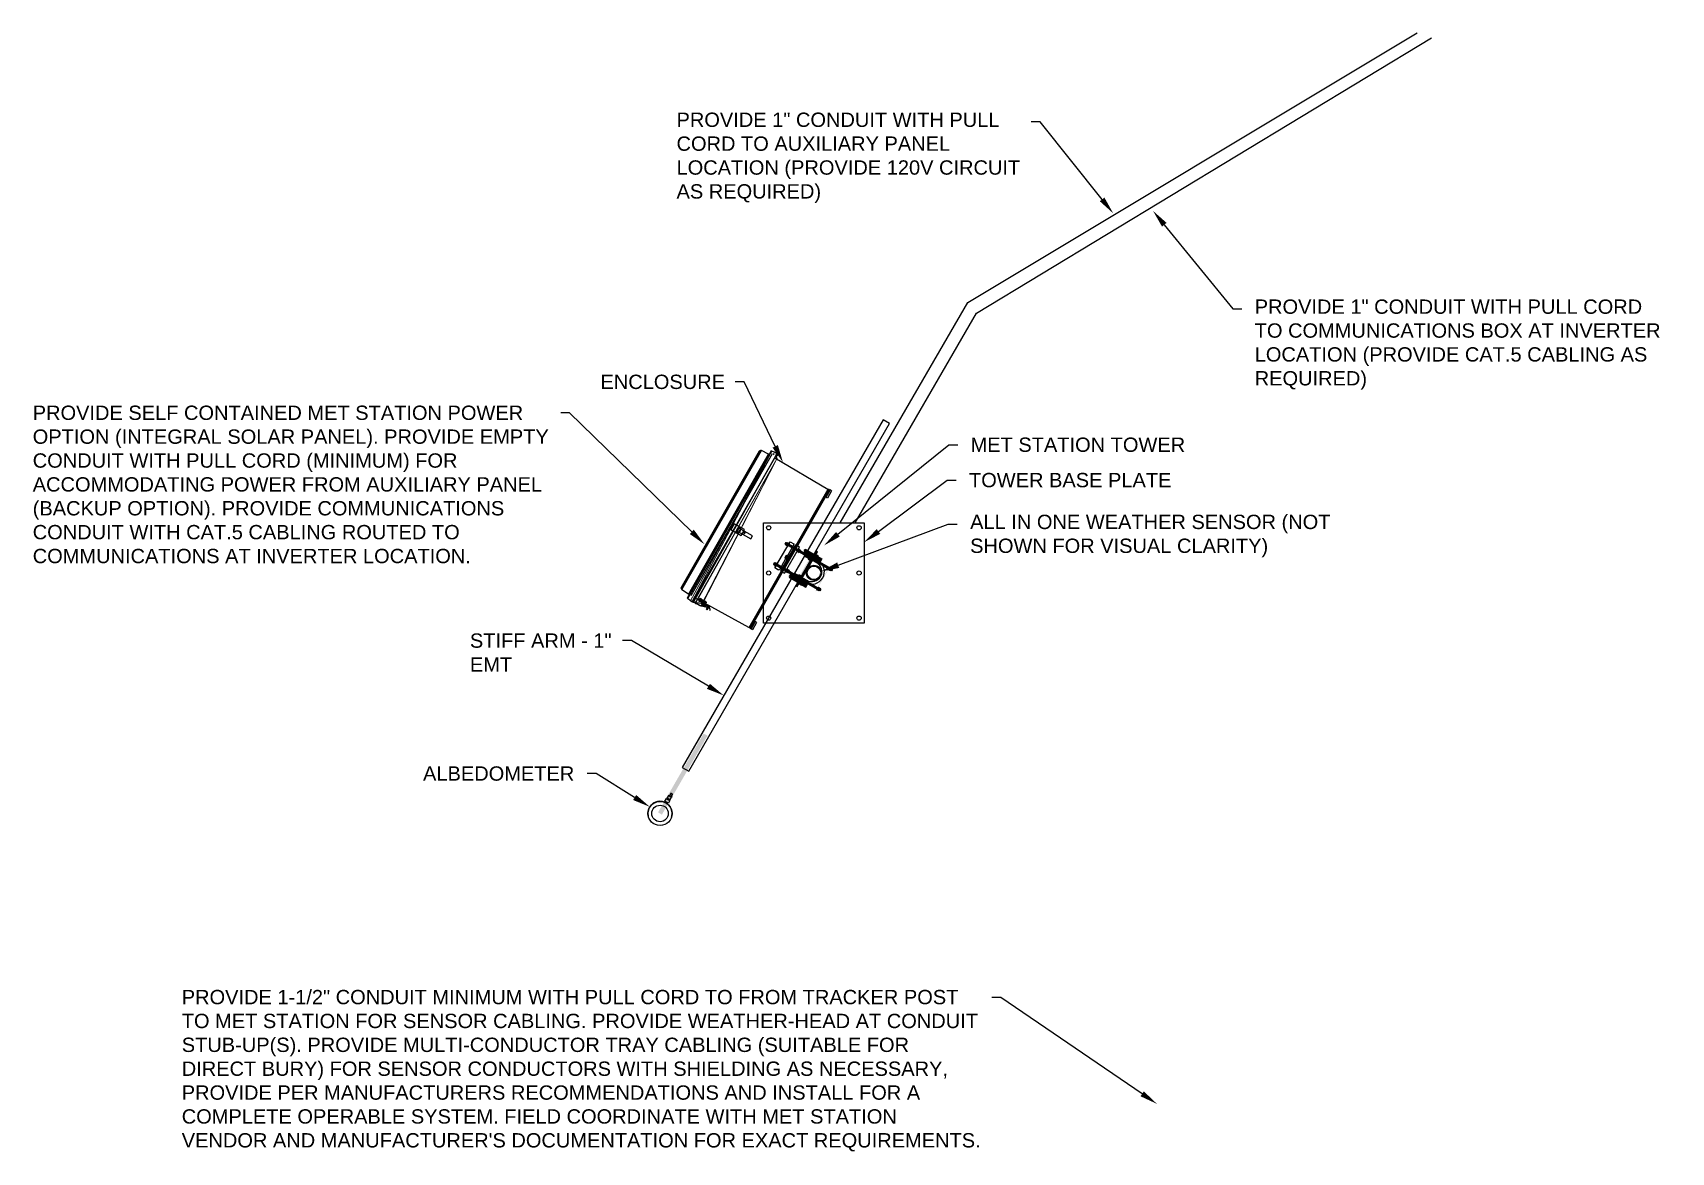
# Model space of a CAD drawing. Header units: feet. Extents: x -17 to 661, y -41 to 600.
# Drawn here: x 649.53 to 660.97, y 565.86 to 573.68 of the extents above; entities that cross this region are included whole.
import ezdxf
from ezdxf import colors
from ezdxf.entities.mleader import LeaderData, LeaderLine
from ezdxf.math import Vec2, Vec3

# ---------------------------------------------------------------- set-up
doc = ezdxf.new("R2010")
doc.units = ezdxf.units.FT
doc.header["$MEASUREMENT"] = 0
for name, color, linetype in [('E-CABL-120V', 1, '120V_BRANCH'), ('E-CABL-CAT5', 120, 'CAT5_CABLE'), ('E-TEXT', 7, 'Continuous'), ('G-ANNO-TEXT', 1, 'Continuous'), ('PDF2_x-model-project-components-MET$CABLE-GRIPS', 7, 'Continuous'), ('PDF2_x-model-project-components-MET$Enclosure$Exteriopr$Views', 7, 'Continuous'), ('PDF2_x-model-project-components-MET$Enclosure$Section$Views', 7, 'Continuous'), ('PDF2_x-model-project-components-MET$Enclosure-Elevation$Text', 7, 'Continuous')]:
    doc.layers.add(name, color=color, linetype=linetype)
doc.layers.add('PDF2_0', color=7, linetype='Continuous', true_color=0x767676)
doc.styles.add('NEI-A', font='arial.ttf')
doc.styles.get("Standard").update_dxf_attribs({"font": 'arial.ttf'})
doc.linetypes.add('120V_BRANCH', pattern='A,1,-0.2,["120V",Standard,S=0.1,R=0,X=-0.1,Y=-0.05],-0.3', length=1.5)
doc.linetypes.add('CAT5_CABLE', pattern='A,1,-0.12,["CAT5",Standard,S=0.1,R=0,X=-0.08,Y=-0.05],-0.3', length=1.42)

msp = doc.modelspace()

# ---------------------------------------------------------------- linework, layer by layer
at = {"layer": 'E-CABL-120V', "ltscale": 0.8}
msp.add_lwpolyline([(655.168, 570.254), (656.059, 571.794), (659.195, 573.677)], dxfattribs=at)
at = {"layer": 'E-CABL-CAT5', "ltscale": 0.8}
msp.add_lwpolyline([(655.272, 570.254), (656.119, 571.718), (659.294, 573.642)], dxfattribs=at)
at = {"layer": 'E-TEXT'}
for radius in [0.0843, 0.0576]:
    msp.add_circle((653.911, 568.225), radius, dxfattribs=at)
at = {"layer": 'PDF2_0', "color": 7, "lineweight": 13}
msp.add_line((653.943, 568.305), (653.941, 568.305), dxfattribs=at)
at = {"layer": 'PDF2_0', "color": 7, "lineweight": 25}
for points in [[(655.467, 570.974), (654.065, 568.546), (654.111, 568.52), (655.513, 570.949), (655.467, 570.974)], [(654.72, 570.743), (654.719, 570.742), (654.71, 570.748)], [(654.713, 570.745), (654.71, 570.747), (654.71, 570.748), (654.711, 570.747), (654.712, 570.748), (654.72, 570.743), (654.72, 570.742)], [(654.729, 570.738), (654.725, 570.732), (654.729, 570.731), (654.729, 570.73), (654.73, 570.727), (654.73, 570.724), (654.728, 570.723), (654.726, 570.723), (654.725, 570.722), (654.723, 570.722), (654.722, 570.723)], [(654.725, 570.732), (654.726, 570.732)], [(654.727, 570.729), (654.726, 570.729), (654.725, 570.73), (654.725, 570.729)], [(654.727, 570.727), (654.727, 570.729), (654.726, 570.729), (654.726, 570.729), (654.725, 570.729), (654.725, 570.73)], [(653.992, 568.203), (653.994, 568.209), (653.995, 568.226), (653.994, 568.242), (653.989, 568.258), (653.981, 568.272), (653.97, 568.286), (653.958, 568.296), (653.943, 568.304), (653.927, 568.308), (653.91, 568.31), (653.894, 568.308), (653.879, 568.304), (653.864, 568.296), (653.851, 568.286), (653.84, 568.272), (653.832, 568.258), (653.828, 568.242), (653.826, 568.226), (653.828, 568.209), (653.829, 568.203)], [(653.979, 568.316), (653.979, 568.32), (653.98, 568.32), (653.98, 568.321), (653.96, 568.332), (653.96, 568.332), (653.959, 568.331), (653.959, 568.331), (653.959, 568.33), (653.957, 568.33), (653.957, 568.329)], [(653.96, 568.332), (653.969, 568.347)], [(653.991, 568.337), (653.969, 568.35)], [(653.979, 568.351), (653.989, 568.367)], [(653.989, 568.336), (653.98, 568.321)], [(653.983, 568.366), (653.984, 568.367), (653.988, 568.367), (653.989, 568.367), (653.99, 568.367), (653.991, 568.367), (653.992, 568.366), (653.992, 568.361), (653.993, 568.36), (653.993, 568.359), (653.994, 568.359), (653.994, 568.358), (653.996, 568.358), (653.997, 568.359), (653.999, 568.359), (653.999, 568.36), (654.001, 568.36)], [(653.995, 568.358), (653.988, 568.346)]]:
    msp.add_lwpolyline(points, dxfattribs=at)
at = {"layer": 'PDF2_0', "color": 254, "lineweight": 25, "true_color": 0xdbdbdb}
for points in [[(654.102, 569.729), (654.688, 570.757)], [(654.102, 569.728), (654.689, 570.757)], [(654.102, 569.731), (654.687, 570.756)], [(654.103, 569.728), (654.69, 570.757)], [(654.104, 569.726), (654.691, 570.756)]]:
    msp.add_lwpolyline(points, dxfattribs=at)
at = {"layer": 'PDF2_0', "color": 7, "lineweight": 25}
for points in [[(654.113, 569.751), (654.103, 569.733), (654.102, 569.729), (654.104, 569.726), (654.139, 569.703), (654.729, 570.738), (654.692, 570.756), (654.688, 570.756), (654.685, 570.754), (654.675, 570.736)], [(653.957, 568.329), (653.979, 568.316), (653.969, 568.297), (653.945, 568.311)], [(653.969, 568.348), (653.969, 568.35), (653.974, 568.353), (653.993, 568.342), (653.991, 568.337), (653.99, 568.336)]]:
    msp.add_lwpolyline(points, close=True, dxfattribs=at)
at = {"layer": 'PDF2_0', "color": 7, "lineweight": 0, "true_color": 0xffffff}
for points in [[(654.685, 570.754), (654.103, 569.733), (654.675, 570.736)], [(654.124, 569.711), (654.124, 569.709), (654.692, 570.756)], [(654.133, 569.703), (654.692, 570.756)], [(654.134, 569.704), (654.692, 570.756)], [(654.729, 570.738), (654.134, 569.704), (654.725, 570.732), (654.72, 570.724), (654.134, 569.704)], [(654.72, 570.722), (654.144, 569.698)], [(654.155, 569.697), (654.727, 570.701), (654.156, 569.693)], [(654.2, 569.676), (654.727, 570.701), (654.159, 569.692)], [(654.195, 569.673), (654.727, 570.701), (654.196, 569.674)], [(654.197, 569.675), (654.727, 570.701), (654.198, 569.677)], [(654.198, 569.676), (654.727, 570.701), (654.199, 569.677)], [(654.201, 569.676), (654.2, 569.674), (654.727, 570.701)], [(654.723, 570.722), (654.729, 570.73), (654.724, 570.722)], [(654.73, 570.729), (654.727, 570.723), (654.73, 570.727), (654.728, 570.724), (654.73, 570.725)], [(654.2, 569.673), (654.25, 569.678), (654.199, 569.673), (654.25, 569.678)], [(654.251, 569.676), (654.235, 569.649), (654.251, 569.677), (654.242, 569.661)], [(654.251, 569.675), (654.235, 569.649)], [(654.251, 569.674), (654.235, 569.649), (654.251, 569.673)], [(654.25, 569.671), (654.235, 569.649)], [(654.252, 569.67), (654.245, 569.662), (654.235, 569.649)], [(654.253, 569.668), (654.245, 569.662), (654.253, 569.668)], [(654.253, 569.667), (654.245, 569.662), (654.253, 569.666)], [(654.244, 569.66), (654.237, 569.648)], [(654.253, 569.658), (654.254, 569.661), (654.254, 569.658)], [(654.255, 569.658), (654.257, 569.658)], [(654.257, 569.655), (654.258, 569.657), (654.257, 569.654)], [(654.259, 569.656), (654.257, 569.653)], [(654.259, 569.655), (654.258, 569.653)], [(654.259, 569.648), (654.26, 569.652)], [(654.259, 569.647), (654.26, 569.65), (654.259, 569.646), (654.26, 569.649)], [(654.259, 569.645), (654.261, 569.649), (654.259, 569.644), (654.261, 569.648)], [(654.261, 569.647), (654.259, 569.644), (654.261, 569.646)], [(654.259, 569.644), (654.261, 569.645)], [(654.26, 569.645), (654.26, 569.643)]]:
    msp.add_lwpolyline(points, dxfattribs=at)
at = {"layer": 'PDF2_0', "color": 252, "lineweight": 0, "const_width": 0.000833}
msp.add_lwpolyline([(654.634, 570.254), (655.335, 570.254), (655.335, 569.553), (654.634, 569.553)], close=True, dxfattribs=at)
at = {"layer": 'PDF2_0', "color": 252, "lineweight": 25}
for points in [[(654.634, 570.254), (655.335, 570.254), (655.335, 569.553), (654.634, 569.553)], [(655.04, 569.959), (654.785, 570.107), (654.79, 570.117), (655.052, 569.966), (655.114, 569.93), (655.108, 569.92)], [(654.796, 570.118), (654.805, 570.113), (654.795, 570.096), (654.787, 570.101)], [(654.806, 570.114), (654.808, 570.113), (654.796, 570.094), (654.795, 570.095)], [(654.859, 569.815), (654.869, 569.809), (655.009, 570.052), (654.999, 570.058)], [(654.873, 570.05), (654.871, 570.051), (654.882, 570.07), (654.884, 570.069)], [(654.882, 570.046), (654.874, 570.051), (654.883, 570.068), (654.892, 570.063)], [(654.949, 570.03), (654.958, 570.025), (654.948, 570.008), (654.94, 570.013)], [(654.971, 570.02), (654.959, 570.028), (654.944, 570.002), (654.957, 569.994)], [(654.959, 570.026), (654.96, 570.025), (654.95, 570.006), (654.947, 570.007)], [(655.002, 570.031), (655.015, 570.023), (655, 569.998), (654.987, 570.005)], [(654.96, 569.818), (654.704, 569.967), (654.71, 569.977), (654.971, 569.826), (655.033, 569.79), (655.027, 569.779)], [(654.715, 569.978), (654.725, 569.973), (654.715, 569.956), (654.705, 569.961)], [(654.725, 569.973), (654.726, 569.973), (654.715, 569.953), (654.714, 569.954)], [(654.792, 569.909), (654.79, 569.91), (654.801, 569.93), (654.803, 569.928)], [(654.801, 569.906), (654.793, 569.911), (654.802, 569.928), (654.811, 569.923)], [(655.091, 569.923), (655.09, 569.924), (655.101, 569.943), (655.103, 569.943)], [(655.101, 569.92), (655.092, 569.925), (655.102, 569.942), (655.11, 569.937)], [(654.868, 569.889), (654.877, 569.884), (654.867, 569.868), (654.859, 569.873)], [(654.893, 569.883), (654.88, 569.891), (654.865, 569.865), (654.878, 569.858)], [(654.878, 569.886), (654.88, 569.884), (654.868, 569.865), (654.866, 569.867)], [(654.899, 569.852), (654.911, 569.844), (654.897, 569.818), (654.884, 569.826)], [(655.01, 569.783), (655.009, 569.784), (655.02, 569.803), (655.021, 569.803)], [(655.02, 569.779), (655.011, 569.784), (655.021, 569.801), (655.03, 569.796)]]:
    msp.add_lwpolyline(points, close=True, dxfattribs=at)
for points in [[(654.738, 569.925), (654.713, 569.94), (654.819, 570.122), (654.844, 570.108, -0.415083), (654.845, 570.103), (654.802, 570.028), (654.789, 570.023), (654.784, 570.015), (654.786, 570.002), (654.744, 569.927, -0.415056), (654.739, 569.926)], [(654.753, 569.922, 0.415083), (654.755, 569.916), (654.78, 569.902), (654.884, 570.084), (654.86, 570.098)], [(654.904, 569.87), (654.935, 569.853, 0.999999), (655.005, 569.975)]]:
    msp.add_lwpolyline(points, format="xyb", dxfattribs=at)
for points in [[(654.855, 570.097), (654.811, 570.023), (654.814, 570.008), (654.81, 570), (654.796, 569.996), (654.753, 569.921)], [(654.785, 570.109), (654.785, 570.107)], [(654.791, 570.117), (654.786, 570.106)], [(654.793, 570.116), (654.788, 570.105)], [(654.789, 570.104), (654.795, 570.115)], [(654.796, 570.114), (654.79, 570.103)], [(654.8, 570.104), (654.791, 570.109)], [(654.797, 570.113), (654.792, 570.103)], [(654.799, 570.113), (654.794, 570.102)], [(654.8, 570.111), (654.795, 570.101)], [(654.802, 570.11), (654.796, 570.1)], [(654.798, 570.099), (654.803, 570.109)], [(654.799, 570.093), (654.81, 570.112), (654.812, 570.11), (654.801, 570.092), (654.799, 570.093), (654.805, 570.109), (654.807, 570.108)], [(654.805, 570.108), (654.8, 570.098)], [(654.806, 570.108), (654.801, 570.098)], [(654.808, 570.107), (654.802, 570.097)], [(654.81, 570.106), (654.804, 570.096)], [(654.805, 570.109), (654.808, 570.113), (654.81, 570.112), (654.807, 570.108), (654.805, 570.103)], [(654.81, 570.105), (654.805, 570.095)], [(654.81, 570.112), (654.807, 570.106)], [(654.807, 570.094), (654.812, 570.104)], [(654.814, 570.103), (654.808, 570.093)], [(654.815, 570.103), (654.81, 570.093)], [(654.816, 570.102), (654.811, 570.092)], [(654.818, 570.101), (654.813, 570.091)], [(654.82, 570.1), (654.815, 570.09)], [(654.821, 570.099), (654.815, 570.089)], [(654.823, 570.098), (654.817, 570.088)], [(654.824, 570.098), (654.819, 570.088)], [(654.825, 570.097), (654.82, 570.087)], [(654.827, 570.096), (654.821, 570.085)], [(654.829, 570.095), (654.823, 570.084)], [(654.83, 570.094), (654.825, 570.083)], [(654.831, 570.093), (654.826, 570.083)], [(654.833, 570.093), (654.828, 570.082)], [(654.835, 570.092), (654.829, 570.081)], [(654.836, 570.091), (654.83, 570.08)], [(654.837, 570.09), (654.832, 570.079)], [(654.839, 570.089), (654.834, 570.078)], [(654.84, 570.088), (654.835, 570.078)], [(654.842, 570.088), (654.836, 570.077)], [(654.843, 570.087), (654.838, 570.076)], [(654.845, 570.086), (654.84, 570.075)], [(654.846, 570.085), (654.841, 570.074)], [(654.848, 570.084), (654.842, 570.073)], [(654.85, 570.083), (654.844, 570.073)], [(654.85, 570.083), (654.845, 570.072)], [(654.852, 570.082), (654.847, 570.071)], [(654.854, 570.08), (654.849, 570.07)], [(654.855, 570.079), (654.85, 570.069)], [(654.856, 570.078), (654.851, 570.068)], [(654.858, 570.078), (654.853, 570.068)], [(654.86, 570.077), (654.855, 570.067)], [(654.861, 570.076), (654.855, 570.066)], [(654.863, 570.075), (654.857, 570.065)], [(654.864, 570.074), (654.859, 570.064)], [(654.865, 570.073), (654.86, 570.063)], [(654.867, 570.073), (654.862, 570.063)], [(654.869, 570.072), (654.863, 570.062)], [(654.87, 570.071), (654.865, 570.061)], [(654.88, 570.072), (654.868, 570.053), (654.866, 570.053), (654.878, 570.073), (654.88, 570.072), (654.873, 570.055), (654.871, 570.056)], [(654.871, 570.07), (654.866, 570.06)], [(654.873, 570.069), (654.868, 570.059)], [(654.869, 570.058), (654.875, 570.068)], [(654.876, 570.068), (654.87, 570.058)], [(654.873, 570.055), (654.871, 570.051), (654.87, 570.052), (654.871, 570.056), (654.874, 570.062)], [(654.87, 570.052), (654.871, 570.058)], [(654.872, 570.057), (654.877, 570.067)], [(654.879, 570.066), (654.874, 570.056)], [(654.875, 570.055), (654.88, 570.065)], [(654.882, 570.064), (654.876, 570.053)], [(654.883, 570.063), (654.878, 570.053)], [(654.879, 570.059), (654.887, 570.054)], [(654.885, 570.063), (654.88, 570.052)], [(654.886, 570.062), (654.881, 570.051)], [(654.888, 570.061), (654.882, 570.05)], [(654.884, 570.049), (654.89, 570.06)], [(654.89, 570.059), (654.885, 570.048)], [(654.892, 570.058), (654.887, 570.048)], [(654.894, 570.058), (654.889, 570.047)], [(654.895, 570.057), (654.89, 570.046)], [(654.897, 570.056), (654.891, 570.045)], [(654.898, 570.055), (654.893, 570.044)], [(654.9, 570.054), (654.895, 570.043)], [(654.901, 570.053), (654.895, 570.043)], [(654.903, 570.053), (654.897, 570.042)], [(654.904, 570.052), (654.899, 570.041)], [(654.905, 570.051), (654.9, 570.04)], [(654.907, 570.05), (654.902, 570.039)], [(654.909, 570.048), (654.903, 570.038)], [(654.91, 570.048), (654.905, 570.038)], [(654.911, 570.047), (654.906, 570.037)], [(654.913, 570.046), (654.908, 570.036)], [(654.915, 570.045), (654.909, 570.035)], [(654.916, 570.044), (654.91, 570.034)], [(654.917, 570.043), (654.912, 570.033)], [(654.919, 570.043), (654.914, 570.033)], [(654.92, 570.042), (654.915, 570.032)], [(654.922, 570.041), (654.916, 570.031)], [(654.924, 570.04), (654.918, 570.03)], [(654.919, 570.023), (654.927, 570.038), (654.92, 570.023)], [(654.919, 570.023), (654.947, 570.007), (654.955, 570.023)], [(654.925, 570.039), (654.92, 570.029)], [(654.931, 570.067), (654.985, 570.035), (654.976, 570.019), (654.973, 570.021), (654.972, 570.02), (654.959, 570.028), (654.959, 570.027), (654.921, 570.048)], [(654.926, 570.038), (654.921, 570.028)], [(654.928, 570.038), (654.922, 570.028)], [(654.93, 570.037), (654.924, 570.021)], [(654.93, 570.037), (654.924, 570.027)], [(654.93, 570.036), (654.925, 570.026)], [(654.934, 570.035), (654.926, 570.018)], [(654.954, 570.018), (654.955, 570.023), (654.927, 570.038)], [(654.932, 570.035), (654.927, 570.025)], [(654.934, 570.034), (654.929, 570.024)], [(654.936, 570.033), (654.93, 570.017)], [(654.935, 570.033), (654.93, 570.023)], [(654.937, 570.033), (654.931, 570.022)], [(654.94, 570.032), (654.933, 570.015)], [(654.938, 570.032), (654.933, 570.021)], [(654.94, 570.031), (654.935, 570.02)], [(654.941, 570.03), (654.935, 570.019)], [(654.943, 570.03), (654.936, 570.013)], [(654.943, 570.029), (654.937, 570.018)], [(654.946, 570.028), (654.939, 570.012)], [(654.944, 570.028), (654.939, 570.018)], [(654.945, 570.028), (654.94, 570.017)], [(654.947, 570.027), (654.942, 570.016)], [(654.943, 570.015), (654.949, 570.026), (654.942, 570.01)], [(654.95, 570.025), (654.945, 570.014)], [(654.952, 570.024), (654.945, 570.008)], [(654.953, 570.017), (654.945, 570.022)], [(654.951, 570.024), (654.946, 570.013)], [(654.953, 570.023), (654.948, 570.013)], [(654.955, 570.023), (654.949, 570.012)], [(654.956, 570.022), (654.95, 570.011)], [(654.951, 570.004), (654.963, 570.023), (654.965, 570.023), (654.954, 570.003), (654.951, 570.004), (654.958, 570.021), (654.96, 570.02)], [(654.952, 570.01), (654.957, 570.021)], [(654.959, 570.02), (654.954, 570.009)], [(654.955, 570.02), (654.967, 570.013)], [(654.955, 570.008), (654.96, 570.019)], [(654.973, 570.021), (654.956, 569.993), (654.96, 569.991)], [(654.962, 570.018), (654.956, 570.008)], [(654.958, 570.021), (654.96, 570.025), (654.962, 570.024), (654.96, 570.02), (654.958, 570.014)], [(654.958, 570.007), (654.964, 570.017)], [(654.962, 570.024), (654.96, 570.018)], [(654.965, 570.016), (654.96, 570.006)], [(654.961, 570.005), (654.966, 570.015)], [(654.968, 570.014), (654.962, 570.004)], [(654.97, 570.013), (654.964, 570.003)], [(654.97, 570.013), (654.965, 570.003)], [(654.972, 570.012), (654.967, 570.002)], [(654.974, 570.011), (654.969, 570.001)], [(654.975, 570.01), (654.97, 570)], [(654.971, 570.02), (654.972, 570.02)], [(654.975, 569.993), (654.971, 570.009)], [(654.977, 570.009), (654.971, 569.999)], [(654.978, 570.008), (654.973, 569.998)], [(654.98, 570.001), (654.975, 570.017)], [(654.98, 570.008), (654.975, 569.998)], [(654.981, 570.007), (654.976, 569.997)], [(654.984, 570.008), (654.98, 570.024)], [(654.983, 570.007), (655.013, 569.989)], [(654.988, 570.015), (654.984, 570.031)], [(654.999, 570.034), (655.002, 570.033), (654.986, 570.004)], [(654.992, 570.023), (654.987, 570.038)], [(654.99, 570.008), (655.002, 570.001)], [(654.996, 570.029), (654.991, 570.045)], [(655, 570.037), (654.995, 570.053)], [(654.998, 570.023), (655.01, 570.016)], [(655.004, 570.043), (655, 570.057)], [(655.013, 570.019), (655.003, 570.002)], [(655.003, 570.001), (655.005, 570.007)], [(655.006, 569.999), (655.015, 570.018)], [(655.008, 570.051), (655.008, 570.053)], [(655.01, 569.998), (655.017, 570.017)], [(655.012, 569.996), (655.02, 570.015)], [(655.013, 570.019), (655.041, 570.003), (655.031, 569.985), (655.039, 570.004)], [(655.015, 569.994), (655.024, 570.013)], [(655.019, 569.993), (655.026, 570.011)], [(655.022, 569.991), (655.03, 570.009)], [(655.025, 569.988), (655.033, 570.008)], [(654.705, 569.968), (654.704, 569.967)], [(654.71, 569.976), (654.705, 569.966)], [(654.712, 569.975), (654.706, 569.965)], [(654.708, 569.964), (654.713, 569.974)], [(654.715, 569.973), (654.71, 569.963)], [(654.72, 569.964), (654.71, 569.969)], [(654.716, 569.973), (654.711, 569.963)], [(654.718, 569.972), (654.712, 569.962)], [(654.714, 569.961), (654.72, 569.971)], [(654.72, 569.97), (654.715, 569.959)], [(654.722, 569.969), (654.717, 569.958)], [(654.718, 569.952), (654.73, 569.971), (654.731, 569.97), (654.72, 569.951), (654.718, 569.952), (654.725, 569.969), (654.726, 569.968)], [(654.724, 569.968), (654.719, 569.958)], [(654.725, 569.968), (654.72, 569.957)], [(654.727, 569.967), (654.721, 569.956)], [(654.728, 569.966), (654.723, 569.955)], [(654.725, 569.969), (654.726, 569.973), (654.729, 569.972), (654.726, 569.968), (654.724, 569.962)], [(654.73, 569.965), (654.725, 569.954)], [(654.725, 569.953), (654.731, 569.964)], [(654.729, 569.972), (654.726, 569.966)], [(654.733, 569.963), (654.727, 569.953)], [(654.734, 569.963), (654.729, 569.952)], [(654.735, 569.962), (654.73, 569.951)], [(654.737, 569.961), (654.732, 569.95)], [(654.739, 569.96), (654.733, 569.949)], [(654.74, 569.959), (654.735, 569.948)], [(654.741, 569.958), (654.736, 569.948)], [(654.743, 569.958), (654.738, 569.947)], [(654.745, 569.957), (654.739, 569.946)], [(654.746, 569.956), (654.74, 569.945)], [(654.747, 569.954), (654.742, 569.944)], [(654.749, 569.953), (654.744, 569.943)], [(654.75, 569.953), (654.745, 569.943)], [(654.752, 569.952), (654.746, 569.942)], [(654.754, 569.951), (654.748, 569.941)], [(654.755, 569.95), (654.75, 569.94)], [(654.756, 569.949), (654.751, 569.939)], [(654.758, 569.948), (654.752, 569.938)], [(654.76, 569.948), (654.754, 569.938)], [(654.76, 569.947), (654.755, 569.937)], [(654.762, 569.946), (654.757, 569.936)], [(654.764, 569.945), (654.759, 569.935)], [(654.765, 569.944), (654.76, 569.934)], [(654.767, 569.943), (654.761, 569.933)], [(654.768, 569.943), (654.763, 569.933)], [(654.77, 569.942), (654.765, 569.932)], [(654.771, 569.941), (654.765, 569.931)], [(654.773, 569.94), (654.767, 569.93)], [(654.774, 569.939), (654.769, 569.929)], [(654.775, 569.938), (654.77, 569.928)], [(654.777, 569.938), (654.772, 569.927)], [(654.779, 569.937), (654.773, 569.926)], [(654.78, 569.936), (654.775, 569.925)], [(654.781, 569.935), (654.776, 569.924)], [(654.783, 569.934), (654.778, 569.923)], [(654.785, 569.933), (654.779, 569.923)], [(654.786, 569.933), (654.78, 569.922)], [(654.787, 569.932), (654.782, 569.921)], [(654.789, 569.931), (654.784, 569.92)], [(654.799, 569.931), (654.787, 569.912), (654.785, 569.913), (654.797, 569.933), (654.799, 569.931), (654.792, 569.914), (654.79, 569.915)], [(654.79, 569.93), (654.785, 569.919)], [(654.792, 569.929), (654.786, 569.918)], [(654.788, 569.918), (654.794, 569.928)], [(654.792, 569.914), (654.79, 569.91), (654.788, 569.912), (654.79, 569.915), (654.793, 569.921)], [(654.788, 569.912), (654.79, 569.918)], [(654.795, 569.928), (654.79, 569.917)], [(654.791, 569.916), (654.796, 569.927)], [(654.798, 569.926), (654.793, 569.915)], [(654.8, 569.925), (654.794, 569.914)], [(654.8, 569.924), (654.795, 569.913)], [(654.802, 569.923), (654.797, 569.913)], [(654.797, 569.919), (654.806, 569.914)], [(654.804, 569.922), (654.799, 569.912)], [(654.805, 569.921), (654.8, 569.911)], [(654.807, 569.92), (654.801, 569.91)], [(654.808, 569.919), (654.803, 569.909)], [(654.81, 569.918), (654.805, 569.908)], [(654.811, 569.918), (654.806, 569.908)], [(654.813, 569.917), (654.807, 569.907)], [(654.814, 569.916), (654.809, 569.906)], [(654.815, 569.915), (654.81, 569.905)], [(654.817, 569.914), (654.812, 569.904)], [(654.819, 569.913), (654.813, 569.903)], [(654.82, 569.913), (654.815, 569.903)], [(654.821, 569.912), (654.816, 569.902)], [(654.823, 569.911), (654.818, 569.901)], [(654.825, 569.91), (654.82, 569.9)], [(654.826, 569.909), (654.82, 569.899)], [(654.827, 569.908), (654.822, 569.898)], [(654.829, 569.908), (654.824, 569.897)], [(654.83, 569.907), (654.825, 569.896)], [(654.832, 569.906), (654.826, 569.895)], [(654.834, 569.905), (654.828, 569.894)], [(654.835, 569.904), (654.83, 569.893)], [(654.836, 569.903), (654.831, 569.893)], [(654.838, 569.903), (654.833, 569.892)], [(654.84, 569.902), (654.834, 569.891)], [(654.84, 569.901), (654.835, 569.89)], [(654.842, 569.9), (654.837, 569.889)], [(654.844, 569.899), (654.839, 569.888)], [(654.84, 569.887), (654.849, 569.902), (654.877, 569.886), (654.868, 569.871), (654.84, 569.887), (654.848, 569.902), (654.877, 569.886)], [(654.845, 569.898), (654.84, 569.888)], [(654.849, 569.902), (654.841, 569.886)], [(654.847, 569.898), (654.841, 569.887)], [(654.848, 569.897), (654.843, 569.886)], [(654.851, 569.9), (654.845, 569.884)], [(654.85, 569.896), (654.845, 569.885)], [(654.851, 569.895), (654.846, 569.884)], [(654.853, 569.894), (654.847, 569.883)], [(654.855, 569.898), (654.848, 569.883)], [(654.855, 569.893), (654.849, 569.883)], [(654.858, 569.897), (654.851, 569.88)], [(654.86, 569.895), (654.854, 569.878)], [(654.864, 569.893), (654.857, 569.877)], [(654.909, 569.879), (654.905, 569.895)], [(654.913, 569.886), (654.909, 569.903)], [(654.917, 569.893), (654.913, 569.909)], [(654.921, 569.901), (654.917, 569.917)], [(654.925, 569.908), (654.921, 569.923)], [(654.93, 569.915), (654.925, 569.931)], [(654.934, 569.922), (654.93, 569.938)], [(654.94, 569.92), (654.938, 569.929), (654.934, 569.945)], [(654.945, 569.928), (654.942, 569.936), (654.938, 569.953)], [(654.946, 569.943), (654.942, 569.959)], [(654.946, 570.006), (654.959, 569.998)], [(654.95, 569.951), (654.946, 569.967)], [(654.955, 569.958), (654.95, 569.973)], [(654.959, 569.965), (654.955, 569.981)], [(654.963, 569.972), (654.959, 569.988)], [(654.967, 569.979), (654.963, 569.995)], [(654.971, 569.987), (654.967, 570.003)], [(655.005, 569.974), (654.974, 569.992)], [(654.983, 570.006), (654.977, 569.996)], [(654.984, 570.005), (654.979, 569.995)], [(654.985, 570.004), (654.98, 569.994)], [(654.987, 570.003), (654.982, 569.993)], [(654.989, 570.003), (654.983, 569.993)], [(654.99, 570.002), (654.985, 569.991)], [(654.991, 570.001), (654.986, 569.99)], [(654.993, 570), (654.988, 569.989)], [(654.995, 569.999), (654.99, 569.988)], [(654.996, 569.998), (654.99, 569.988)], [(654.997, 569.998), (654.992, 569.987)], [(654.999, 569.997), (654.994, 569.986)], [(655, 569.996), (654.995, 569.985)], [(655.002, 569.995), (654.996, 569.984)], [(655.004, 569.994), (654.998, 569.983)], [(655.005, 569.993), (655, 569.983)], [(655.006, 569.993), (655.001, 569.982)], [(655.003, 570.002), (655.031, 569.985)], [(655.008, 569.992), (655.003, 569.981)], [(655.01, 569.991), (655.004, 569.98)], [(655.01, 569.99), (655.005, 569.979)], [(655.012, 569.989), (655.007, 569.978)], [(655.014, 569.988), (655.009, 569.978)], [(655.015, 569.988), (655.01, 569.977)], [(655.017, 569.986), (655.011, 569.976)], [(655.018, 569.985), (655.013, 569.975)], [(655.02, 569.984), (655.015, 569.974)], [(655.021, 569.983), (655.016, 569.973)], [(655.023, 569.983), (655.017, 569.973)], [(655.025, 569.982), (655.019, 569.972)], [(655.025, 569.981), (655.02, 569.971)], [(655.027, 569.98), (655.022, 569.97)], [(655.029, 569.979), (655.023, 569.969)], [(655.03, 569.978), (655.025, 569.968)], [(655.031, 569.978), (655.026, 569.968)], [(655.028, 569.987), (655.036, 570.006)], [(655.033, 569.977), (655.028, 569.967)], [(655.035, 569.976), (655.03, 569.966)], [(655.036, 569.975), (655.03, 569.965)], [(655.038, 569.974), (655.032, 569.964)], [(655.039, 569.973), (655.034, 569.963)], [(655.04, 569.973), (655.035, 569.963)], [(655.042, 569.972), (655.036, 569.962)], [(655.044, 569.971), (655.038, 569.961)], [(655.045, 569.97), (655.04, 569.959)], [(655.046, 569.969), (655.041, 569.958)], [(655.048, 569.968), (655.043, 569.958)], [(655.05, 569.968), (655.044, 569.957)], [(655.051, 569.967), (655.045, 569.956)], [(655.052, 569.966), (655.047, 569.955)], [(655.054, 569.965), (655.049, 569.954)], [(655.055, 569.964), (655.05, 569.953)], [(655.057, 569.963), (655.051, 569.953)], [(655.058, 569.963), (655.053, 569.952)], [(655.06, 569.962), (655.055, 569.951)], [(655.061, 569.961), (655.056, 569.95)], [(655.063, 569.96), (655.057, 569.949)], [(655.065, 569.959), (655.059, 569.948)], [(655.065, 569.958), (655.06, 569.948)], [(655.067, 569.958), (655.062, 569.947)], [(655.069, 569.957), (655.063, 569.946)], [(655.07, 569.956), (655.065, 569.945)], [(655.071, 569.954), (655.066, 569.944)], [(655.073, 569.953), (655.068, 569.943)], [(655.075, 569.953), (655.07, 569.943)], [(655.076, 569.952), (655.07, 569.942)], [(655.078, 569.951), (655.072, 569.941)], [(655.079, 569.95), (655.074, 569.94)], [(655.08, 569.949), (655.075, 569.939)], [(655.082, 569.948), (655.076, 569.938)], [(655.084, 569.948), (655.078, 569.938)], [(655.085, 569.947), (655.08, 569.937)], [(655.086, 569.946), (655.081, 569.936)], [(655.088, 569.945), (655.083, 569.935)], [(655.09, 569.944), (655.084, 569.934)], [(655.099, 569.945), (655.087, 569.926), (655.085, 569.928), (655.096, 569.946), (655.099, 569.945), (655.092, 569.928), (655.09, 569.929)], [(655.091, 569.943), (655.085, 569.933)], [(655.092, 569.943), (655.087, 569.933)], [(655.092, 569.928), (655.09, 569.924), (655.088, 569.926), (655.09, 569.929), (655.092, 569.935)], [(655.088, 569.926), (655.09, 569.932)], [(655.089, 569.932), (655.094, 569.942)], [(655.095, 569.941), (655.09, 569.931)], [(655.097, 569.94), (655.091, 569.93)], [(655.098, 569.939), (655.093, 569.928)], [(655.095, 569.928), (655.1, 569.938)], [(655.101, 569.938), (655.096, 569.927)], [(655.097, 569.926), (655.103, 569.937)], [(655.097, 569.933), (655.106, 569.928)], [(655.105, 569.936), (655.099, 569.925)], [(655.1, 569.924), (655.105, 569.935)], [(655.107, 569.934), (655.102, 569.923)], [(655.104, 569.923), (655.109, 569.933)], [(655.11, 569.933), (655.105, 569.922)], [(655.111, 569.932), (655.106, 569.921)], [(655.113, 569.931), (655.108, 569.92)], [(654.828, 569.888), (654.865, 569.866), (654.865, 569.865), (654.879, 569.858), (654.878, 569.856), (654.881, 569.854), (654.872, 569.838), (654.818, 569.869)], [(654.855, 569.892), (654.85, 569.882)], [(654.857, 569.891), (654.852, 569.881)], [(654.859, 569.89), (654.853, 569.88)], [(654.86, 569.889), (654.855, 569.879)], [(654.856, 569.878), (654.861, 569.888)], [(654.863, 569.888), (654.858, 569.878)], [(654.867, 569.892), (654.86, 569.875)], [(654.865, 569.887), (654.86, 569.877)], [(654.866, 569.886), (654.86, 569.876)], [(654.86, 569.814), (654.86, 569.817)], [(654.868, 569.885), (654.862, 569.875)], [(654.87, 569.889), (654.863, 569.873)], [(654.872, 569.876), (654.863, 569.881)], [(654.869, 569.884), (654.864, 569.874)], [(654.867, 569.81), (654.864, 569.823)], [(654.87, 569.883), (654.865, 569.873)], [(654.873, 569.888), (654.866, 569.872)], [(654.872, 569.883), (654.866, 569.873)], [(654.867, 569.864), (654.866, 569.868)], [(654.867, 569.869), (654.88, 569.862)], [(654.868, 569.872), (654.874, 569.882)], [(654.872, 569.815), (654.868, 569.831)], [(654.87, 569.864), (654.882, 569.883), (654.884, 569.882), (654.872, 569.863), (654.87, 569.864), (654.877, 569.881), (654.879, 569.879)], [(654.875, 569.881), (654.87, 569.871)], [(654.871, 569.87), (654.876, 569.88)], [(654.876, 569.822), (654.872, 569.838)], [(654.878, 569.879), (654.873, 569.869)], [(654.875, 569.86), (654.873, 569.866)], [(654.874, 569.868), (654.88, 569.878)], [(654.876, 569.886), (654.875, 569.882)], [(654.875, 569.883), (654.889, 569.876)], [(654.881, 569.878), (654.875, 569.868)], [(654.877, 569.881), (654.88, 569.884), (654.881, 569.883), (654.879, 569.88), (654.876, 569.874)], [(654.88, 569.829), (654.876, 569.845)], [(654.882, 569.877), (654.877, 569.867)], [(654.898, 569.883), (654.894, 569.884), (654.878, 569.856)], [(654.878, 569.858), (654.879, 569.858)], [(654.881, 569.881), (654.879, 569.889)], [(654.881, 569.883), (654.879, 569.878)], [(654.884, 569.876), (654.879, 569.865)], [(654.899, 569.853), (654.882, 569.824), (654.879, 569.827)], [(654.88, 569.864), (654.885, 569.875)], [(654.885, 569.836), (654.88, 569.852)], [(654.887, 569.874), (654.881, 569.863)], [(654.888, 569.873), (654.883, 569.863)], [(654.889, 569.877), (654.885, 569.888)], [(654.89, 569.873), (654.885, 569.862)], [(654.889, 569.843), (654.885, 569.859)], [(654.891, 569.872), (654.886, 569.861)], [(654.886, 569.829), (654.899, 569.822)], [(654.893, 569.871), (654.887, 569.86)], [(654.895, 569.87), (654.889, 569.859)], [(654.893, 569.85), (654.889, 569.867)], [(654.895, 569.869), (654.89, 569.858)], [(654.897, 569.858), (654.892, 569.873)], [(654.897, 569.868), (654.892, 569.858)], [(654.899, 569.868), (654.893, 569.857)], [(654.9, 569.867), (654.895, 569.856)], [(654.925, 569.838), (654.895, 569.855)], [(654.895, 569.844), (654.907, 569.837)], [(654.901, 569.865), (654.896, 569.881)], [(654.901, 569.866), (654.896, 569.855)], [(654.903, 569.865), (654.898, 569.854)], [(654.91, 569.84), (654.899, 569.823)], [(654.899, 569.823), (654.928, 569.806)], [(654.905, 569.872), (654.9, 569.888)], [(654.905, 569.864), (654.9, 569.853)], [(654.906, 569.863), (654.9, 569.853)], [(654.9, 569.822), (654.902, 569.828)], [(654.908, 569.863), (654.902, 569.852)], [(654.903, 569.82), (654.911, 569.839)], [(654.909, 569.862), (654.904, 569.851)], [(654.91, 569.86), (654.905, 569.85)], [(654.912, 569.859), (654.906, 569.849)], [(654.906, 569.818), (654.914, 569.838)], [(654.914, 569.858), (654.908, 569.848)], [(654.909, 569.817), (654.917, 569.836)], [(654.915, 569.858), (654.91, 569.848)], [(654.91, 569.84), (654.938, 569.823), (654.928, 569.806), (654.935, 569.825)], [(654.916, 569.857), (654.911, 569.847)], [(654.912, 569.815), (654.92, 569.834)], [(654.918, 569.856), (654.913, 569.846)], [(654.92, 569.855), (654.914, 569.845)], [(654.921, 569.854), (654.915, 569.844)], [(654.915, 569.813), (654.923, 569.833)], [(654.922, 569.853), (654.917, 569.843)], [(654.924, 569.853), (654.919, 569.843)], [(654.919, 569.812), (654.926, 569.83)], [(654.925, 569.852), (654.92, 569.842)], [(654.927, 569.851), (654.921, 569.841)], [(654.921, 569.809), (654.93, 569.828)], [(654.928, 569.85), (654.923, 569.84)], [(654.93, 569.849), (654.925, 569.839)], [(654.925, 569.808), (654.933, 569.827)], [(654.931, 569.848), (654.926, 569.838)], [(654.933, 569.848), (654.927, 569.838)], [(654.935, 569.847), (654.929, 569.837)], [(654.935, 569.846), (654.93, 569.836)], [(654.937, 569.845), (654.932, 569.835)], [(654.939, 569.844), (654.934, 569.833)], [(654.94, 569.843), (654.935, 569.833)], [(654.941, 569.843), (654.936, 569.832)], [(654.943, 569.842), (654.938, 569.831)], [(654.945, 569.841), (654.94, 569.83)], [(654.946, 569.84), (654.94, 569.829)], [(654.948, 569.839), (654.942, 569.828)], [(654.949, 569.838), (654.944, 569.828)], [(654.95, 569.838), (654.945, 569.827)], [(654.952, 569.837), (654.947, 569.826)], [(654.954, 569.836), (654.948, 569.825)], [(654.955, 569.835), (654.95, 569.824)], [(654.956, 569.834), (654.951, 569.823)], [(654.958, 569.833), (654.953, 569.823)], [(654.96, 569.833), (654.954, 569.822)], [(654.961, 569.832), (654.955, 569.821)], [(654.962, 569.831), (654.957, 569.82)], [(654.964, 569.83), (654.959, 569.819)], [(654.965, 569.828), (654.96, 569.818)], [(654.967, 569.828), (654.961, 569.818)], [(654.968, 569.827), (654.963, 569.817)], [(654.97, 569.826), (654.965, 569.816)], [(654.971, 569.825), (654.966, 569.815)], [(654.973, 569.824), (654.967, 569.814)], [(654.975, 569.823), (654.969, 569.813)], [(654.975, 569.823), (654.97, 569.813)], [(654.977, 569.822), (654.972, 569.812)], [(654.979, 569.821), (654.974, 569.811)], [(654.98, 569.82), (654.975, 569.81)], [(654.982, 569.819), (654.976, 569.809)], [(654.983, 569.818), (654.978, 569.808)], [(654.985, 569.818), (654.98, 569.808)], [(654.986, 569.817), (654.98, 569.807)], [(654.988, 569.816), (654.982, 569.806)], [(654.989, 569.815), (654.984, 569.805)], [(654.99, 569.814), (654.985, 569.804)], [(654.992, 569.813), (654.987, 569.803)], [(654.994, 569.813), (654.988, 569.802)], [(654.995, 569.812), (654.99, 569.801)], [(654.996, 569.811), (654.991, 569.8)], [(654.998, 569.81), (654.993, 569.799)], [(655, 569.809), (654.994, 569.798)], [(655.001, 569.808), (654.995, 569.798)], [(655.002, 569.808), (654.997, 569.797)], [(655.004, 569.807), (654.999, 569.796)], [(655.005, 569.806), (655, 569.795)], [(655.007, 569.805), (655.001, 569.794)], [(655.009, 569.804), (655.003, 569.793)], [(655.017, 569.805), (655.006, 569.786), (655.004, 569.787), (655.015, 569.806), (655.017, 569.805), (655.011, 569.788), (655.009, 569.789)], [(655.01, 569.803), (655.005, 569.793)], [(655.011, 569.803), (655.006, 569.792)], [(655.013, 569.802), (655.007, 569.791)], [(655.011, 569.788), (655.009, 569.784), (655.007, 569.785), (655.009, 569.789), (655.011, 569.795)], [(655.007, 569.785), (655.01, 569.792)], [(655.015, 569.801), (655.009, 569.79)], [(655.015, 569.8), (655.01, 569.789)], [(655.017, 569.799), (655.012, 569.788)], [(655.019, 569.798), (655.014, 569.788)], [(655.02, 569.797), (655.015, 569.787)], [(655.016, 569.786), (655.022, 569.796)], [(655.016, 569.793), (655.025, 569.788)], [(655.023, 569.795), (655.018, 569.785)], [(655.021, 569.867), (655.02, 569.873)], [(655.025, 569.794), (655.02, 569.784)], [(655.026, 569.793), (655.02, 569.783)], [(655.022, 569.783), (655.028, 569.793)], [(655.029, 569.792), (655.024, 569.782)], [(655.03, 569.791), (655.025, 569.781)], [(655.032, 569.79), (655.027, 569.78)]]:
    msp.add_lwpolyline(points, dxfattribs=at)
at = {"layer": 'PDF2_0', "color": 252, "lineweight": 0}
for points in [[(654.808, 570.023), (654.805, 570.025), (654.809, 570.023), (654.803, 570.026), (654.81, 570.021), (654.801, 570.026), (654.811, 570.02), (654.8, 570.027), (654.812, 570.018), (654.799, 570.027)], [(654.807, 570.108), (654.805, 570.109)], [(654.805, 570.103), (654.807, 570.106)], [(654.81, 570.112), (654.808, 570.108), (654.807, 570.106), (654.807, 570.108)], [(654.87, 570.052), (654.871, 570.056)], [(654.874, 570.062), (654.872, 570.058), (654.871, 570.056), (654.871, 570.058)], [(654.871, 570.056), (654.873, 570.055)], [(654.923, 570.068), (654.916, 570.06), (654.922, 570.067), (654.916, 570.061), (654.92, 570.066), (654.917, 570.063)], [(654.927, 570.038), (654.919, 570.023)], [(654.931, 570.067), (654.92, 570.049)], [(654.959, 570.028), (654.947, 570.007)], [(654.976, 570.019), (654.956, 569.993)], [(654.973, 570.021), (654.957, 569.994), (654.972, 570.02)], [(654.96, 570.02), (654.958, 570.021)], [(654.958, 570.014), (654.96, 570.018)], [(654.962, 570.024), (654.96, 570.02), (654.96, 570.018), (654.96, 570.02)], [(654.985, 570.035), (654.975, 570.018)], [(655.002, 570.031), (655.015, 570.023)], [(654.724, 569.962), (654.725, 569.966), (654.726, 569.968)], [(654.726, 569.968), (654.725, 569.969)], [(654.729, 569.972), (654.726, 569.968), (654.726, 569.966)], [(654.79, 570), (654.793, 569.998), (654.789, 570.001), (654.795, 569.998), (654.788, 570.003), (654.796, 569.998), (654.787, 570.003), (654.798, 569.998), (654.786, 570.005), (654.799, 569.998)], [(654.788, 569.912), (654.79, 569.916), (654.79, 569.918)], [(654.793, 569.921), (654.791, 569.918), (654.79, 569.915)], [(654.79, 569.915), (654.792, 569.914)], [(654.848, 569.902), (654.84, 569.887)], [(655.088, 569.926), (655.09, 569.93), (655.09, 569.932)], [(655.092, 569.935), (655.09, 569.932), (655.09, 569.929)], [(655.09, 569.929), (655.092, 569.928)], [(654.82, 569.888), (654.813, 569.881), (654.819, 569.888), (654.813, 569.882), (654.816, 569.887), (654.814, 569.883)], [(654.828, 569.888), (654.816, 569.87)], [(654.88, 569.891), (654.868, 569.871)], [(654.882, 569.856), (654.872, 569.838)], [(654.876, 569.874), (654.879, 569.878)], [(654.879, 569.879), (654.877, 569.881)], [(654.898, 569.883), (654.878, 569.856)], [(654.878, 569.858), (654.893, 569.883)], [(654.894, 569.884), (654.879, 569.858)], [(654.881, 569.883), (654.879, 569.879)], [(654.879, 569.878), (654.879, 569.88)], [(655.007, 569.785), (655.009, 569.789)], [(655.011, 569.795), (655.01, 569.791), (655.009, 569.789), (655.01, 569.792)], [(655.009, 569.789), (655.011, 569.788)]]:
    msp.add_lwpolyline(points, dxfattribs=at)
at = {"layer": 'PDF2_0', "color": 252, "lineweight": 0, "true_color": 0x979797}
for points in [[(654.932, 569.908), (654.956, 569.948)], [(654.938, 569.908), (654.932, 569.898)], [(654.959, 569.943), (654.964, 569.953)], [(655.015, 569.94), (655.018, 569.945)], [(655.037, 569.902), (655.023, 569.878)], [(655.027, 569.886), (655.037, 569.903)], [(655.029, 569.889), (655.037, 569.904)], [(655.005, 569.857), (655.012, 569.867), (655.005, 569.856)], [(655.022, 569.878), (655.01, 569.859)], [(655.013, 569.86), (655.023, 569.878), (655.012, 569.86)], [(655.027, 569.873), (655.033, 569.884), (655.022, 569.868)]]:
    msp.add_lwpolyline(points, dxfattribs=at)
at = {"layer": 'PDF2_0', "color": 252, "lineweight": 25, "true_color": 0x979797}
for points in [[(654.94, 569.876), (654.932, 569.907)], [(654.938, 569.908), (654.935, 569.92)], [(654.949, 569.934), (654.947, 569.941)], [(654.954, 569.939), (654.952, 569.946)], [(654.959, 569.943), (654.957, 569.949)], [(654.964, 569.946), (654.962, 569.952)], [(654.969, 569.948), (654.968, 569.954)], [(654.975, 569.95), (654.973, 569.956)], [(654.98, 569.951), (654.979, 569.957)], [(654.986, 569.951), (654.985, 569.957)], [(654.993, 569.95), (654.991, 569.957)], [(655, 569.948), (654.998, 569.955)], [(655.006, 569.946), (655.005, 569.953)], [(655.014, 569.941), (655.011, 569.95)], [(655.022, 569.933), (655.019, 569.944)], [(655.037, 569.899), (655.028, 569.932), (655.027, 569.935)], [(655.034, 569.887), (655.031, 569.898)], [(654.949, 569.866), (654.945, 569.878)], [(654.956, 569.86), (654.955, 569.869)], [(654.964, 569.856), (654.961, 569.863)], [(654.97, 569.853), (654.969, 569.861)], [(654.977, 569.853), (654.975, 569.858)], [(654.983, 569.852), (654.981, 569.858)], [(654.989, 569.852), (654.987, 569.858)], [(654.995, 569.853), (654.993, 569.858)], [(655, 569.854), (654.999, 569.86)], [(655.006, 569.857), (655.005, 569.863)], [(655.011, 569.859), (655.01, 569.865)], [(655.016, 569.863), (655.015, 569.868)], [(655.026, 569.872), (655.024, 569.879)], [(655.03, 569.878), (655.028, 569.888)]]:
    msp.add_lwpolyline(points, dxfattribs=at)
at = {"layer": 'PDF2_0', "color": 252, "lineweight": 0, "true_color": 0x979797}
msp.add_lwpolyline([(655.022, 569.936, 0.0063, 0.0063, 0), (655.026, 569.931, 0.00559, 0.00559, 0), (655.027, 569.93, 0, 0, 0)], format="xyseb", dxfattribs=at)
at = {"layer": 'PDF2_0', "color": 7, "lineweight": 0, "true_color": 0xffffff, "const_width": 0.00177}
msp.add_lwpolyline([(654.254, 569.66), (654.255, 569.659), (654.257, 569.658)], dxfattribs=at)
at = {"layer": 'PDF2_0', "color": 7, "lineweight": 13}
for points in [[(653.942, 568.305), (653.942, 568.304), (653.943, 568.305)], [(653.943, 568.305), (653.944, 568.307)], [(653.944, 568.303), (653.944, 568.304), (653.943, 568.304), (653.943, 568.305)], [(653.943, 568.305), (653.947, 568.302), (653.946, 568.302)], [(653.966, 568.294), (653.944, 568.307), (653.966, 568.295), (653.966, 568.294), (653.964, 568.292)], [(653.946, 568.303), (653.944, 568.303), (653.944, 568.304)], [(653.946, 568.303), (653.946, 568.302)], [(653.949, 568.306), (653.949, 568.307)], [(653.96, 568.294), (653.961, 568.294), (653.961, 568.293), (653.963, 568.293), (653.963, 568.292), (653.964, 568.292), (653.964, 568.292), (653.964, 568.292)], [(653.964, 568.292), (653.961, 568.294)], [(653.962, 568.293), (653.962, 568.292)], [(653.964, 568.299), (653.963, 568.297)], [(653.964, 568.292), (653.964, 568.292)], [(653.965, 568.291), (653.965, 568.292), (653.964, 568.292)]]:
    msp.add_lwpolyline(points, dxfattribs=at)
at = {"layer": 'PDF2_0', "color": 252, "lineweight": 25}
for centre in [(654.669, 570.22), (655.3, 570.22), (654.799, 570.012), (654.669, 569.904), (655.3, 569.904), (654.669, 569.589), (655.3, 569.589)]:
    msp.add_circle(centre, 0.0146, dxfattribs=at)
at = {"layer": 'PDF2_0', "color": 7, "lineweight": 25}
for radius in [0.0529, 0.0471]:
    msp.add_circle((654.985, 569.905), radius, dxfattribs=at)
at = {"layer": 'PDF2_0', "color": 252, "lineweight": 25}
for centre, radius, start, end in [((654.858, 570.096), 0.00375, 60.0065, 150.1712), ((654.927, 570.058), 0.0104, 59.9993, 240.0045), ((655.01, 570.01), 0.00209, 329.8596, 60.0067), ((654.97, 569.914), 0.0879, 240.0019, 60.0019), ((654.823, 569.879), 0.0104, 59.9993, 240.0045)]:
    msp.add_arc(centre, radius, start, end, dxfattribs=at)
at = {"layer": 'PDF2_0', "color": 7, "true_color": 0xffffff, "transparency": 33554559}
for points in [[(655.086, 570.485), (655.082, 570.49), (654.531, 569.524)], [(654.539, 569.523), (655.086, 570.485), (654.531, 569.524)], [(655.086, 570.474), (654.539, 569.523), (655.086, 570.485)], [(654.555, 569.542), (655.086, 570.474), (654.539, 569.523)]]:
    msp.add_solid(points, dxfattribs=at)
at = {"layer": 'PDF2_0', "color": 252, "transparency": 33554559}
for points in [[(654.713, 569.94), (654.717, 569.938), (654.819, 570.122)], [(654.717, 569.938), (654.819, 570.122), (654.822, 570.12)], [(654.775, 569.903), (654.78, 569.902), (654.88, 570.086)], [(654.78, 569.902), (654.88, 570.086), (654.884, 570.084)], [(654.785, 570.018), (654.81, 570.003), (654.786, 570.019)], [(654.785, 570.016), (654.81, 570.002), (654.785, 570.018)], [(654.81, 570.002), (654.785, 570.018), (654.81, 570.003)], [(654.785, 570.014), (654.809, 570.001), (654.785, 570.016)], [(654.809, 570.001), (654.785, 570.016), (654.81, 570.002)], [(654.785, 570.013), (654.807, 570), (654.785, 570.014)], [(654.807, 570), (654.785, 570.014), (654.809, 570.001)], [(654.785, 570.011), (654.805, 569.999), (654.785, 570.013)], [(654.805, 569.999), (654.785, 570.013), (654.807, 570)], [(654.785, 570.009), (654.805, 569.998), (654.785, 570.011)], [(654.805, 569.998), (654.785, 570.011), (654.805, 569.999)], [(654.785, 570.008), (654.803, 569.998), (654.785, 570.009)], [(654.803, 569.998), (654.785, 570.009), (654.805, 569.998)], [(654.785, 570.007), (654.801, 569.998), (654.785, 570.008)], [(654.801, 569.998), (654.785, 570.008), (654.803, 569.998)], [(654.786, 570.005), (654.8, 569.998), (654.785, 570.007)], [(654.8, 569.998), (654.785, 570.007), (654.801, 569.998)], [(654.786, 570.019), (654.811, 570.004), (654.787, 570.02)], [(654.81, 570.003), (654.786, 570.019), (654.811, 570.004)], [(654.787, 570.02), (654.812, 570.006), (654.788, 570.022)], [(654.811, 570.004), (654.787, 570.02), (654.812, 570.006)], [(654.788, 570.022), (654.813, 570.008), (654.79, 570.023)], [(654.812, 570.006), (654.788, 570.022), (654.813, 570.008)], [(654.79, 570.024), (654.814, 570.011), (654.792, 570.025)], [(654.79, 570.023), (654.813, 570.009), (654.79, 570.024)], [(654.813, 570.009), (654.79, 570.024), (654.814, 570.011)], [(654.813, 570.008), (654.79, 570.023), (654.813, 570.009)], [(654.791, 570.109), (654.8, 570.104), (654.796, 570.118)], [(654.814, 570.011), (654.792, 570.025), (654.814, 570.013)], [(654.792, 570.025), (654.814, 570.013), (654.794, 570.025)], [(654.794, 570.025), (654.813, 570.014), (654.795, 570.026)], [(654.814, 570.013), (654.794, 570.025), (654.813, 570.014)], [(654.813, 570.014), (654.795, 570.026), (654.813, 570.016)], [(654.795, 570.026), (654.813, 570.016), (654.797, 570.026)], [(654.8, 570.104), (654.796, 570.118), (654.805, 570.113)], [(654.797, 570.026), (654.812, 570.017), (654.798, 570.027)], [(654.813, 570.016), (654.797, 570.026), (654.812, 570.017)], [(654.812, 570.017), (654.798, 570.027), (654.812, 570.018)], [(654.805, 570.109), (654.807, 570.108), (654.808, 570.113)], [(654.807, 570.108), (654.808, 570.113), (654.81, 570.112)], [(654.999, 570.058), (654.859, 569.815), (655.009, 570.052)], [(654.859, 569.815), (655.009, 570.052), (654.869, 569.809)], [(654.866, 569.852), (654.87, 569.849), (654.971, 570.033)], [(654.87, 570.052), (654.871, 570.051), (654.871, 570.056)], [(654.87, 569.849), (654.971, 570.033), (654.975, 570.032)], [(654.871, 570.051), (654.871, 570.056), (654.873, 570.055)], [(654.874, 570.051), (654.882, 570.046), (654.879, 570.059)], [(654.882, 570.046), (654.879, 570.059), (654.887, 570.054)], [(654.916, 570.06), (654.924, 570.068), (654.916, 570.058)], [(654.924, 570.068), (654.916, 570.058), (654.926, 570.068)], [(654.916, 570.058), (654.926, 570.068), (654.916, 570.054)], [(654.926, 570.068), (654.916, 570.054), (654.929, 570.068)], [(654.916, 570.054), (654.929, 570.068), (654.918, 570.052)], [(654.929, 570.068), (654.918, 570.052), (654.93, 570.067)], [(654.918, 570.052), (654.93, 570.067), (654.92, 570.049)], [(654.927, 570.038), (654.955, 570.023), (654.919, 570.023)], [(654.919, 570.023), (654.955, 570.023), (654.947, 570.007)], [(654.92, 570.049), (654.931, 570.067), (654.921, 570.048)], [(654.931, 570.067), (654.921, 570.048), (654.94, 570.061)], [(654.921, 570.048), (654.94, 570.061), (654.93, 570.043)], [(654.94, 570.061), (654.93, 570.043), (654.985, 570.035)], [(654.93, 570.043), (654.985, 570.035), (654.975, 570.018)], [(654.947, 570.007), (654.944, 570.002), (654.971, 570.02)], [(654.944, 570.002), (654.971, 570.02), (654.957, 569.994)], [(654.945, 570.022), (654.953, 570.017), (654.949, 570.03)], [(654.955, 570.02), (654.946, 570.006), (654.967, 570.013)], [(654.946, 570.006), (654.967, 570.013), (654.959, 569.998)], [(654.959, 570.028), (654.971, 570.02), (654.947, 570.007)], [(654.953, 570.017), (654.949, 570.03), (654.958, 570.025)], [(654.959, 570.028), (654.955, 570.02), (654.971, 570.02)], [(654.955, 570.02), (654.971, 570.02), (654.967, 570.013)], [(654.956, 569.993), (654.976, 570.019), (654.96, 569.991)], [(654.973, 570.021), (654.976, 570.019), (654.957, 569.994)], [(654.958, 570.021), (654.96, 570.02), (654.96, 570.025)], [(654.96, 570.02), (654.96, 570.025), (654.962, 570.024)], [(654.998, 570.023), (654.99, 570.008), (655.01, 570.016)], [(654.99, 570.008), (655.01, 570.016), (655.002, 570.001)], [(654.71, 569.969), (654.72, 569.964), (654.715, 569.978)], [(654.72, 569.964), (654.715, 569.978), (654.725, 569.973)], [(654.725, 569.969), (654.726, 569.968), (654.726, 569.973)], [(654.726, 569.968), (654.726, 569.973), (654.729, 569.972)], [(654.788, 569.912), (654.79, 569.91), (654.79, 569.915)], [(654.79, 569.91), (654.79, 569.915), (654.792, 569.914)], [(654.793, 569.911), (654.801, 569.906), (654.797, 569.919)], [(654.801, 569.906), (654.797, 569.919), (654.806, 569.914)], [(654.848, 569.902), (654.877, 569.886), (654.84, 569.887)], [(654.946, 570.006), (654.944, 570.002), (654.959, 569.998)], [(654.944, 570.002), (654.959, 569.998), (654.957, 569.994)], [(654.995, 569.778), (654.998, 569.776), (655.1, 569.959)], [(654.998, 569.776), (655.1, 569.959), (655.103, 569.958)], [(655.088, 569.926), (655.09, 569.924), (655.09, 569.929)], [(655.09, 569.924), (655.09, 569.929), (655.092, 569.928)], [(655.092, 569.925), (655.101, 569.92), (655.097, 569.933)], [(655.101, 569.92), (655.097, 569.933), (655.106, 569.928)], [(654.813, 569.881), (654.82, 569.888), (654.813, 569.878)], [(654.82, 569.888), (654.813, 569.878), (654.823, 569.888)], [(654.813, 569.878), (654.823, 569.888), (654.813, 569.875)], [(654.823, 569.888), (654.813, 569.875), (654.825, 569.888)], [(654.813, 569.875), (654.825, 569.888), (654.815, 569.873)], [(654.825, 569.888), (654.815, 569.873), (654.827, 569.888)], [(654.815, 569.873), (654.827, 569.888), (654.816, 569.87)], [(654.816, 569.87), (654.828, 569.888), (654.818, 569.869)], [(654.828, 569.888), (654.818, 569.869), (654.837, 569.883)], [(654.818, 569.869), (654.837, 569.883), (654.826, 569.864)], [(654.837, 569.883), (654.826, 569.864), (654.882, 569.856)], [(654.826, 569.864), (654.882, 569.856), (654.872, 569.838)], [(654.84, 569.887), (654.877, 569.886), (654.868, 569.871)], [(654.863, 569.881), (654.872, 569.876), (654.868, 569.889)], [(654.868, 569.871), (654.865, 569.865), (654.893, 569.883)], [(654.865, 569.865), (654.893, 569.883), (654.878, 569.858)], [(654.867, 569.869), (654.865, 569.865), (654.88, 569.862)], [(654.865, 569.865), (654.88, 569.862), (654.878, 569.858)], [(654.875, 569.883), (654.867, 569.869), (654.889, 569.876)], [(654.867, 569.869), (654.889, 569.876), (654.88, 569.862)], [(654.88, 569.891), (654.893, 569.883), (654.868, 569.871)], [(654.872, 569.876), (654.868, 569.889), (654.877, 569.884)], [(654.88, 569.891), (654.875, 569.883), (654.893, 569.883)], [(654.875, 569.883), (654.893, 569.883), (654.889, 569.876)], [(654.877, 569.881), (654.879, 569.88), (654.88, 569.884)], [(654.878, 569.856), (654.898, 569.883), (654.881, 569.854)], [(654.894, 569.884), (654.898, 569.883), (654.879, 569.858)], [(654.879, 569.88), (654.88, 569.884), (654.881, 569.883)], [(654.886, 569.829), (654.884, 569.826), (654.899, 569.822)], [(654.884, 569.826), (654.899, 569.822), (654.897, 569.818)], [(654.895, 569.844), (654.886, 569.829), (654.907, 569.837)], [(654.886, 569.829), (654.907, 569.837), (654.899, 569.822)], [(654.899, 569.852), (654.895, 569.844), (654.911, 569.844)], [(654.895, 569.844), (654.911, 569.844), (654.907, 569.837)], [(655.007, 569.785), (655.009, 569.784), (655.009, 569.789)], [(655.009, 569.784), (655.009, 569.789), (655.011, 569.788)], [(655.011, 569.784), (655.02, 569.779), (655.016, 569.793)], [(655.02, 569.779), (655.016, 569.793), (655.025, 569.788)]]:
    msp.add_solid(points, dxfattribs=at)
at = {"layer": 'PDF2_0', "color": 252, "true_color": 0x979797, "transparency": 33554559}
for points in [[(654.934, 569.918), (654.955, 569.948), (654.932, 569.908)], [(654.942, 569.924), (654.932, 569.907), (654.939, 569.916)], [(654.932, 569.907), (654.939, 569.916), (654.932, 569.903)], [(654.939, 569.916), (654.932, 569.903), (654.938, 569.908)], [(654.932, 569.903), (654.938, 569.908), (654.932, 569.898)], [(654.938, 569.908), (654.932, 569.898), (654.938, 569.898)], [(654.932, 569.898), (654.938, 569.898), (654.934, 569.891)], [(654.948, 569.943), (654.934, 569.918), (654.955, 569.948)], [(654.937, 569.927), (654.948, 569.943), (654.934, 569.918)], [(654.938, 569.898), (654.934, 569.891), (654.939, 569.896)], [(654.934, 569.891), (654.939, 569.896), (654.935, 569.888)], [(654.939, 569.896), (654.935, 569.888), (654.94, 569.89)], [(654.941, 569.935), (654.937, 569.927), (654.948, 569.943)], [(654.956, 569.948), (654.946, 569.932), (654.959, 569.95)], [(654.946, 569.932), (654.959, 569.95), (654.952, 569.938)], [(654.959, 569.95), (654.952, 569.938), (654.964, 569.953)], [(654.952, 569.938), (654.964, 569.953), (654.959, 569.943)], [(654.964, 569.953), (654.959, 569.943), (654.97, 569.955)], [(654.959, 569.943), (654.97, 569.955), (654.966, 569.948)], [(654.97, 569.955), (654.966, 569.948), (654.973, 569.956)], [(654.966, 569.948), (654.973, 569.956), (654.969, 569.948)], [(654.973, 569.956), (654.969, 569.948), (654.978, 569.957)], [(654.969, 569.948), (654.978, 569.957), (654.975, 569.95)], [(654.978, 569.957), (654.975, 569.95), (654.983, 569.957)], [(654.975, 569.95), (654.983, 569.957), (654.98, 569.951)], [(654.983, 569.957), (654.98, 569.951), (654.986, 569.957)], [(654.98, 569.951), (654.986, 569.957), (654.983, 569.951)], [(654.986, 569.957), (654.983, 569.951), (654.993, 569.957)], [(654.983, 569.951), (654.993, 569.957), (654.99, 569.951)], [(654.993, 569.957), (654.99, 569.951), (654.995, 569.956)], [(654.99, 569.951), (654.995, 569.956), (654.991, 569.951)], [(654.995, 569.956), (654.991, 569.951), (655.002, 569.954)], [(654.991, 569.951), (655.002, 569.954), (654.999, 569.948)], [(655.002, 569.954), (654.999, 569.948), (655.003, 569.953)], [(654.999, 569.948), (655.003, 569.953), (655, 569.948)], [(655.003, 569.953), (655, 569.948), (655.01, 569.95)], [(655, 569.948), (655.01, 569.95), (655.008, 569.945)], [(655.01, 569.95), (655.008, 569.945), (655.017, 569.945)], [(655.008, 569.945), (655.017, 569.945), (655.015, 569.94)], [(655.037, 569.902), (655.013, 569.86), (655.036, 569.899)], [(655.013, 569.86), (655.036, 569.899), (655.015, 569.862)], [(655.018, 569.945), (655.015, 569.94), (655.023, 569.94)], [(655.015, 569.94), (655.023, 569.94), (655.02, 569.935)], [(655.036, 569.899), (655.015, 569.862), (655.036, 569.894)], [(655.015, 569.862), (655.036, 569.894), (655.02, 569.866)], [(655.023, 569.94), (655.02, 569.935), (655.024, 569.939)], [(655.02, 569.935), (655.024, 569.939), (655.02, 569.933)], [(655.036, 569.894), (655.02, 569.866), (655.035, 569.889)], [(655.029, 569.933), (655.025, 569.927), (655.032, 569.927)], [(655.025, 569.927), (655.032, 569.927), (655.029, 569.92)], [(655.032, 569.927), (655.029, 569.92), (655.034, 569.923)], [(655.029, 569.92), (655.034, 569.923), (655.03, 569.917)], [(655.03, 569.894), (655.037, 569.904), (655.029, 569.889)], [(655.034, 569.923), (655.03, 569.917), (655.035, 569.919)], [(655.03, 569.917), (655.035, 569.919), (655.03, 569.912)], [(655.035, 569.919), (655.03, 569.912), (655.036, 569.914)], [(655.03, 569.912), (655.036, 569.914), (655.031, 569.905)], [(655.031, 569.903), (655.037, 569.906), (655.03, 569.894)], [(655.037, 569.906), (655.03, 569.894), (655.037, 569.904)], [(655.036, 569.914), (655.031, 569.905), (655.036, 569.912)], [(655.031, 569.905), (655.036, 569.912), (655.031, 569.903)], [(655.036, 569.912), (655.031, 569.903), (655.037, 569.906)], [(654.935, 569.888), (654.94, 569.89), (654.936, 569.884)], [(654.94, 569.89), (654.936, 569.884), (654.942, 569.886)], [(654.936, 569.884), (654.942, 569.886), (654.938, 569.879)], [(654.942, 569.886), (654.938, 569.879), (654.943, 569.883)], [(654.938, 569.879), (654.943, 569.883), (654.94, 569.877)], [(654.943, 569.883), (654.94, 569.877), (654.947, 569.877)], [(654.94, 569.877), (654.947, 569.877), (654.944, 569.872)], [(654.947, 569.877), (654.944, 569.872), (654.948, 569.875)], [(654.944, 569.872), (654.948, 569.875), (654.945, 569.87)], [(654.948, 569.875), (654.945, 569.87), (654.953, 569.87)], [(654.945, 569.87), (654.953, 569.87), (654.95, 569.864)], [(654.953, 569.87), (654.95, 569.864), (654.954, 569.869)], [(654.95, 569.864), (654.954, 569.869), (654.951, 569.864)], [(654.954, 569.869), (654.951, 569.864), (654.961, 569.864)], [(654.951, 569.864), (654.961, 569.864), (654.958, 569.859)], [(654.961, 569.864), (654.958, 569.859), (654.969, 569.86)], [(654.958, 569.859), (654.969, 569.86), (654.966, 569.855)], [(654.969, 569.86), (654.966, 569.855), (654.97, 569.86)], [(654.966, 569.855), (654.97, 569.86), (654.967, 569.855)], [(654.97, 569.86), (654.967, 569.855), (654.978, 569.858)], [(654.967, 569.855), (654.978, 569.858), (654.975, 569.853)], [(654.978, 569.858), (654.975, 569.853), (654.98, 569.858)], [(654.975, 569.853), (654.98, 569.858), (654.977, 569.853)], [(654.98, 569.858), (654.977, 569.853), (654.986, 569.858)], [(654.977, 569.853), (654.986, 569.858), (654.983, 569.852)], [(654.986, 569.858), (654.983, 569.852), (654.99, 569.858)], [(654.983, 569.852), (654.99, 569.858), (654.987, 569.852)], [(654.99, 569.858), (654.987, 569.852), (654.995, 569.859)], [(654.987, 569.852), (654.995, 569.859), (654.991, 569.853)], [(654.995, 569.859), (654.991, 569.853), (655.001, 569.861)], [(654.991, 569.853), (655.001, 569.861), (654.997, 569.853)], [(655.001, 569.861), (654.997, 569.853), (655.004, 569.862)], [(654.997, 569.853), (655.004, 569.862), (654.999, 569.854)], [(655.004, 569.862), (654.999, 569.854), (655.011, 569.866)], [(654.999, 569.854), (655.011, 569.866), (655.005, 569.856)], [(655.012, 569.867), (655.006, 569.857), (655.018, 569.872)], [(655.006, 569.857), (655.018, 569.872), (655.01, 569.859)], [(655.01, 569.859), (655.022, 569.878), (655.012, 569.86)], [(655.02, 569.866), (655.035, 569.889), (655.022, 569.868)], [(655.022, 569.868), (655.035, 569.889), (655.033, 569.884)], [(654.215, 568.783), (653.924, 568.217), (653.897, 568.233)], [(654.242, 568.768), (654.215, 568.783), (653.924, 568.217)]]:
    msp.add_solid(points, dxfattribs=at)
at = {"layer": 'PDF2_x-model-project-components-MET$CABLE-GRIPS', "lineweight": 25}
for points in [[(655.108, 570.478), (655.08, 570.427), (655.064, 570.436), (655.093, 570.487)], [(654.584, 569.558), (654.555, 569.508), (654.553, 569.509), (654.545, 569.514), (654.54, 569.517), (654.569, 569.568)]]:
    msp.add_lwpolyline(points, dxfattribs=at)
at = {"layer": 'PDF2_x-model-project-components-MET$Enclosure$Exteriopr$Views', "lineweight": 25}
for p, q in [((654.722, 570.728), (654.722, 570.725)), ((654.466, 570.198), (654.466, 570.202)), ((654.469, 570.198), (654.471, 570.198)), ((654.225, 569.708), (654.225, 569.706))]:
    msp.add_line(p, q, dxfattribs=at)
at = {"layer": 'PDF2_x-model-project-components-MET$Enclosure$Exteriopr$Views', "color": 254, "lineweight": 25, "true_color": 0xdbdbdb}
for points in [[(654.059, 569.797), (654.608, 570.759)], [(654.059, 569.8), (654.605, 570.757)], [(654.06, 569.793), (654.611, 570.759)], [(654.063, 569.79), (654.615, 570.759)], [(654.064, 569.788), (654.618, 570.759)], [(654.112, 569.758), (654.668, 570.734)], [(654.112, 569.757), (654.669, 570.734)], [(654.113, 569.752), (654.674, 570.735)], [(654.67, 570.733), (654.113, 569.755), (654.671, 570.734), (654.114, 569.754)], [(654.113, 569.756), (654.67, 570.733)], [(654.114, 569.753), (654.672, 570.734)]]:
    msp.add_lwpolyline(points, dxfattribs=at)
at = {"layer": 'PDF2_x-model-project-components-MET$Enclosure$Exteriopr$Views', "color": 9, "lineweight": 0, "true_color": 0xb9b9b9}
for points in [[(654.059, 569.798), (654.608, 570.759), (654.059, 569.797), (654.609, 570.759)], [(654.607, 570.758), (654.059, 569.798), (654.606, 570.758), (654.059, 569.8), (654.605, 570.757), (654.06, 569.801), (654.605, 570.756), (654.06, 569.803), (654.604, 570.755), (654.061, 569.803)], [(654.668, 570.734), (654.111, 569.758)], [(654.112, 569.757), (654.67, 570.734)], [(654.112, 569.757), (654.669, 570.734)], [(654.113, 569.752), (654.675, 570.735)], [(654.113, 569.752), (654.674, 570.735), (654.114, 569.753)], [(654.113, 569.755), (654.671, 570.734)], [(654.113, 569.755), (654.67, 570.734), (654.113, 569.756)], [(654.113, 569.757), (654.67, 570.734), (654.113, 569.756)], [(654.673, 570.734), (654.114, 569.753)], [(654.672, 570.734), (654.114, 569.754)], [(654.671, 570.734), (654.114, 569.754), (654.672, 570.734)], [(655.082, 570.49), (654.531, 569.524)], [(654.535, 569.523), (655.085, 570.487)], [(655.086, 570.485), (654.538, 569.523), (655.086, 570.484)], [(655.087, 570.483), (654.54, 569.523)], [(654.542, 569.524), (655.087, 570.48)], [(654.543, 569.524), (655.087, 570.479), (654.543, 569.525), (655.087, 570.478), (654.545, 569.526), (655.087, 570.477), (654.546, 569.528), (655.086, 570.474)]]:
    msp.add_lwpolyline(points, dxfattribs=at)
at = {"layer": 'PDF2_x-model-project-components-MET$Enclosure$Exteriopr$Views', "lineweight": 25}
for points in [[(654.675, 570.735), (654.674, 570.735), (654.67, 570.734), (654.667, 570.734), (654.618, 570.759), (654.612, 570.759), (654.607, 570.758), (654.603, 570.754), (654.061, 569.803), (654.059, 569.798), (654.061, 569.793), (654.064, 569.788), (654.11, 569.758), (654.113, 569.755), (654.113, 569.752), (654.114, 569.752)], [(654.5, 570.208), (654.429, 570.248), (654.405, 570.208), (654.477, 570.167)], [(654.475, 570.215), (654.46, 570.224), (654.442, 570.194), (654.458, 570.185)], [(654.556, 570.163), (654.46, 570.217), (654.449, 570.197), (654.545, 570.142)], [(654.471, 570.197), (654.472, 570.198), (654.472, 570.198), (654.473, 570.199), (654.473, 570.198)], [(654.166, 569.697), (654.166, 569.699), (654.16, 569.699), (654.16, 569.698), (654.161, 569.697), (654.162, 569.697), (654.163, 569.698), (654.164, 569.697), (654.164, 569.697), (654.165, 569.698), (654.165, 569.697)], [(654.193, 569.708), (654.192, 569.707), (654.193, 569.707)], [(654.22, 569.679), (654.219, 569.679), (654.219, 569.678), (654.218, 569.678), (654.217, 569.678), (654.216, 569.678), (654.214, 569.679), (654.214, 569.68), (654.214, 569.68), (654.214, 569.683), (654.215, 569.685), (654.216, 569.685), (654.217, 569.686), (654.22, 569.684), (654.22, 569.683), (654.221, 569.682), (654.221, 569.681), (654.22, 569.68)], [(654.229, 569.704), (654.229, 569.705), (654.229, 569.706), (654.226, 569.708), (654.225, 569.708), (654.23, 569.704)]]:
    msp.add_lwpolyline(points, close=True, dxfattribs=at)
for points in [[(654.113, 569.751), (654.674, 570.735)], [(654.129, 569.748), (654.695, 570.739)], [(654.154, 569.73), (654.713, 570.709)], [(654.703, 570.737), (654.702, 570.737)], [(654.704, 570.731), (654.702, 570.729)], [(654.705, 570.736), (654.703, 570.738), (654.704, 570.739)], [(654.705, 570.735), (654.707, 570.738)], [(654.713, 570.709), (655.082, 570.49)], [(654.722, 570.723), (654.72, 570.724), (654.72, 570.722), (654.725, 570.704), (654.725, 570.704), (654.725, 570.703), (654.726, 570.702), (654.728, 570.701)], [(654.722, 570.727), (654.721, 570.726)], [(654.724, 570.729), (654.722, 570.729)], [(654.722, 570.725), (654.724, 570.724)], [(654.722, 570.725), (654.725, 570.724), (654.725, 570.724)], [(654.726, 570.724), (654.725, 570.724), (654.724, 570.724)], [(654.725, 570.724), (654.725, 570.724), (654.725, 570.724)], [(654.727, 570.726), (654.727, 570.728), (654.728, 570.728), (654.727, 570.727), (654.728, 570.727), (654.726, 570.725), (654.726, 570.724)], [(654.726, 570.724), (654.727, 570.727)], [(655.081, 570.478), (654.54, 569.53)], [(655.069, 570.433), (655.098, 570.483)], [(655.07, 570.433), (655.099, 570.483)], [(655.082, 570.49), (655.085, 570.487), (655.087, 570.483), (655.087, 570.477), (655.086, 570.474)], [(655.108, 570.478), (655.093, 570.487)], [(654.471, 570.203), (654.471, 570.203), (654.467, 570.203), (654.466, 570.203), (654.465, 570.2), (654.465, 570.198), (654.465, 570.198), (654.466, 570.198), (654.47, 570.196), (654.471, 570.197)], [(654.466, 570.202), (654.467, 570.202), (654.467, 570.203), (654.47, 570.203), (654.47, 570.202), (654.471, 570.201), (654.471, 570.198)], [(654.47, 570.201), (654.47, 570.198), (654.469, 570.198), (654.466, 570.198)], [(654.466, 570.197), (654.468, 570.196)], [(654.47, 570.201), (654.469, 570.202), (654.468, 570.202), (654.467, 570.2), (654.467, 570.199), (654.469, 570.198)], [(654.473, 570.2), (654.472, 570.202), (654.471, 570.203)], [(654.471, 570.203), (654.472, 570.203)], [(654.472, 570.198), (654.473, 570.2)], [(654.501, 570.186), (654.5, 570.187), (654.5, 570.186), (654.5, 570.187), (654.499, 570.187), (654.496, 570.186), (654.495, 570.183), (654.495, 570.181), (654.496, 570.181), (654.496, 570.18), (654.499, 570.178), (654.501, 570.179), (654.503, 570.181), (654.502, 570.181), (654.501, 570.179), (654.5, 570.179), (654.499, 570.178)], [(654.497, 570.181), (654.499, 570.18), (654.496, 570.183), (654.497, 570.184), (654.497, 570.185), (654.501, 570.185), (654.501, 570.184), (654.502, 570.183)], [(654.5, 570.184), (654.498, 570.184), (654.497, 570.183), (654.498, 570.183), (654.497, 570.182), (654.5, 570.181), (654.5, 570.182), (654.5, 570.183), (654.502, 570.183)], [(654.501, 570.183), (654.502, 570.182), (654.501, 570.181), (654.5, 570.181), (654.5, 570.18), (654.499, 570.18)], [(654.501, 570.183), (654.5, 570.183), (654.5, 570.184)], [(654.501, 570.186), (654.502, 570.185)], [(654.501, 570.18), (654.502, 570.18)], [(654.503, 570.181), (654.503, 570.183), (654.502, 570.185)], [(654.502, 570.184), (654.503, 570.183)], [(654.114, 569.752), (654.102, 569.733)], [(654.124, 569.713), (654.123, 569.711), (654.128, 569.708)], [(654.133, 569.703), (654.127, 569.707), (654.127, 569.708), (654.124, 569.709), (654.124, 569.711)], [(654.125, 569.71), (654.125, 569.709), (654.133, 569.705), (654.134, 569.704), (654.133, 569.704), (654.133, 569.703)], [(654.16, 569.698), (654.144, 569.698), (654.144, 569.698), (654.144, 569.698), (654.143, 569.698), (654.128, 569.708), (654.129, 569.71)], [(654.131, 569.728), (654.132, 569.729)], [(654.16, 569.699), (654.144, 569.7), (654.139, 569.703), (654.149, 569.721)], [(654.159, 569.692), (654.157, 569.693), (654.156, 569.693), (654.155, 569.694), (654.155, 569.698)], [(654.157, 569.701), (654.159, 569.703), (654.159, 569.703), (654.16, 569.703), (654.16, 569.703), (654.161, 569.703), (654.162, 569.702), (654.161, 569.702), (654.161, 569.701), (654.16, 569.701), (654.159, 569.699), (654.157, 569.701), (654.156, 569.699)], [(654.161, 569.693), (654.158, 569.695), (654.157, 569.697), (654.157, 569.698)], [(654.159, 569.694), (654.157, 569.693)], [(654.159, 569.703), (654.16, 569.701)], [(654.16, 569.693), (654.159, 569.692), (654.16, 569.692)], [(654.204, 569.676), (654.199, 569.677), (654.198, 569.676), (654.198, 569.677), (654.195, 569.673), (654.16, 569.692), (654.162, 569.694)], [(654.214, 569.689), (654.213, 569.69), (654.211, 569.69), (654.213, 569.689), (654.205, 569.676), (654.204, 569.676), (654.211, 569.69), (654.165, 569.695), (654.163, 569.695), (654.162, 569.694), (654.197, 569.675)], [(654.186, 569.72), (654.178, 569.718)], [(654.184, 569.714), (654.182, 569.713), (654.194, 569.705)], [(654.194, 569.706), (654.194, 569.705), (654.194, 569.705), (654.194, 569.703), (654.189, 569.703), (654.188, 569.704), (654.188, 569.705), (654.184, 569.707), (654.184, 569.707), (654.184, 569.708), (654.183, 569.708), (654.183, 569.709), (654.182, 569.709), (654.184, 569.712)], [(654.182, 569.709), (654.193, 569.703)], [(654.183, 569.71), (654.194, 569.703)], [(654.202, 569.702), (654.184, 569.712), (654.184, 569.714)], [(654.184, 569.711), (654.184, 569.713)], [(654.195, 569.706), (654.194, 569.705), (654.184, 569.711)], [(654.184, 569.707), (654.186, 569.705)], [(654.225, 569.698), (654.187, 569.72), (654.186, 569.72), (654.185, 569.721), (654.188, 569.725), (654.234, 569.699), (654.231, 569.695)], [(654.186, 569.711), (654.185, 569.711)], [(654.186, 569.71), (654.188, 569.71)], [(654.233, 569.698), (654.188, 569.725)], [(654.188, 569.709), (654.189, 569.709)], [(654.189, 569.708), (654.189, 569.708)], [(654.193, 569.722), (654.19, 569.718), (654.192, 569.717)], [(654.19, 569.708), (654.19, 569.708)], [(654.192, 569.723), (654.193, 569.724), (654.2, 569.72), (654.199, 569.718)], [(654.2, 569.719), (654.193, 569.724)], [(654.194, 569.724), (654.198, 569.723), (654.199, 569.722), (654.197, 569.723), (654.197, 569.723)], [(654.195, 569.723), (654.194, 569.723), (654.194, 569.724), (654.195, 569.723)], [(654.194, 569.723), (654.194, 569.723)], [(654.199, 569.721), (654.194, 569.723)], [(654.194, 569.716), (654.195, 569.715), (654.194, 569.716), (654.194, 569.717)], [(654.194, 569.707), (654.194, 569.706)], [(654.195, 569.725), (654.199, 569.723), (654.199, 569.722), (654.199, 569.722), (654.199, 569.72)], [(654.199, 569.723), (654.195, 569.724), (654.195, 569.725), (654.199, 569.723), (654.199, 569.722)], [(654.198, 569.676), (654.195, 569.673)], [(654.197, 569.722), (654.198, 569.721)], [(654.198, 569.692), (654.199, 569.695), (654.2, 569.695), (654.2, 569.696), (654.204, 569.696), (654.219, 569.693), (654.219, 569.692), (654.251, 569.671), (654.252, 569.67), (654.252, 569.668), (654.253, 569.668), (654.253, 569.666), (654.252, 569.663), (654.251, 569.663), (654.252, 569.662), (654.251, 569.66), (654.199, 569.673), (654.2, 569.674), (654.2, 569.675), (654.201, 569.676), (654.2, 569.677)], [(654.2, 569.695), (654.202, 569.7)], [(654.204, 569.703), (654.202, 569.7), (654.215, 569.693), (654.217, 569.696)], [(654.203, 569.701), (654.202, 569.702), (654.203, 569.703)], [(654.252, 569.663), (654.203, 569.676)], [(654.205, 569.676), (654.206, 569.675), (654.214, 569.689)], [(654.206, 569.675), (654.207, 569.675), (654.214, 569.69), (654.214, 569.689)], [(654.216, 569.704), (654.207, 569.701)], [(654.214, 569.69), (654.218, 569.689), (654.219, 569.689), (654.219, 569.688), (654.222, 569.688), (654.224, 569.686), (654.224, 569.684), (654.224, 569.683), (654.224, 569.68), (654.223, 569.676), (654.221, 569.675), (654.22, 569.675), (654.219, 569.674), (654.216, 569.674), (654.207, 569.675)], [(654.214, 569.689), (654.213, 569.689), (654.214, 569.69), (654.214, 569.689)], [(654.216, 569.694), (654.215, 569.694)], [(654.215, 569.693), (654.217, 569.693)], [(654.216, 569.693), (654.216, 569.694), (654.217, 569.693), (654.218, 569.696)], [(654.248, 569.673), (654.25, 569.675), (654.25, 569.676), (654.24, 569.681), (654.217, 569.693), (654.216, 569.693)], [(654.217, 569.693), (654.219, 569.693)], [(654.218, 569.693), (654.218, 569.693)], [(654.221, 569.691), (654.221, 569.692)], [(654.222, 569.705), (654.223, 569.707), (654.23, 569.703), (654.229, 569.701)], [(654.223, 569.689), (654.222, 569.69), (654.223, 569.69), (654.224, 569.688), (654.224, 569.689), (654.224, 569.69)], [(654.223, 569.689), (654.223, 569.69)], [(654.224, 569.706), (654.224, 569.707), (654.225, 569.708)], [(654.224, 569.707), (654.227, 569.705), (654.228, 569.704)], [(654.224, 569.688), (654.225, 569.689), (654.225, 569.688), (654.224, 569.688), (654.224, 569.689)], [(654.224, 569.688), (654.224, 569.689)], [(654.224, 569.688), (654.224, 569.689)], [(654.225, 569.707), (654.229, 569.705)], [(654.229, 569.704), (654.225, 569.707)], [(654.226, 569.707), (654.227, 569.706)], [(654.229, 569.702), (654.226, 569.698)], [(654.229, 569.706), (654.23, 569.704)], [(654.229, 569.705), (654.229, 569.704)], [(654.229, 569.704), (654.229, 569.703)], [(654.24, 569.681), (654.241, 569.683)], [(654.241, 569.68), (654.243, 569.682)], [(654.249, 569.676), (654.25, 569.678), (654.25, 569.678), (654.251, 569.677), (654.251, 569.674), (654.25, 569.671)], [(654.25, 569.674), (654.251, 569.673)], [(654.242, 569.661), (654.244, 569.66), (654.244, 569.659), (654.237, 569.648), (654.235, 569.649), (654.243, 569.662)], [(654.235, 569.649), (654.242, 569.662)], [(654.244, 569.66), (654.245, 569.662)], [(654.251, 569.66), (654.253, 569.659), (654.254, 569.658), (654.255, 569.657), (654.256, 569.656), (654.257, 569.655), (654.257, 569.653), (654.258, 569.653), (654.259, 569.648), (654.259, 569.644), (654.26, 569.643), (654.261, 569.644), (654.26, 569.645), (654.261, 569.645), (654.26, 569.646), (654.261, 569.647), (654.261, 569.649), (654.26, 569.65), (654.26, 569.653), (654.26, 569.654), (654.259, 569.655), (654.258, 569.657), (654.258, 569.658), (654.256, 569.659), (654.255, 569.66), (654.254, 569.661), (654.251, 569.663)], [(654.261, 569.648), (654.259, 569.648)], [(654.545, 569.514), (654.574, 569.564)], [(654.546, 569.513), (654.575, 569.564)], [(654.584, 569.558), (654.569, 569.568)], [(654.547, 569.528), (654.543, 569.525), (654.54, 569.523), (654.539, 569.523), (654.535, 569.523), (654.533, 569.523), (654.531, 569.524)]]:
    msp.add_lwpolyline(points, dxfattribs=at)
msp.add_lwpolyline([(655.082, 570.491, -0.409015), (655.086, 570.474), (654.547, 569.528, -0.409285), (654.531, 569.524), (654.154, 569.73)], format="xyb", dxfattribs=at)
at = {"layer": 'PDF2_x-model-project-components-MET$Enclosure$Exteriopr$Views', "color": 9, "true_color": 0xb9b9b9, "transparency": 33554559}
for points in [[(654.06, 569.793), (654.611, 570.759), (654.06, 569.794)], [(654.063, 569.79), (654.615, 570.759), (654.062, 569.791)], [(654.064, 569.788), (654.618, 570.759), (654.064, 569.788)], [(654.111, 569.758), (654.668, 570.734), (654.11, 569.758)], [(654.668, 570.734), (654.11, 569.758), (654.667, 570.734)], [(654.112, 569.757), (654.669, 570.734), (654.111, 569.758)], [(654.669, 570.734), (654.111, 569.758), (654.668, 570.734)], [(655.083, 570.489), (654.531, 569.524), (655.082, 570.49)], [(654.533, 569.523), (655.083, 570.489), (654.531, 569.524)], [(655.085, 570.487), (654.533, 569.523), (655.083, 570.489)], [(654.535, 569.523), (655.085, 570.487), (654.533, 569.523)], [(655.086, 570.485), (654.535, 569.523), (655.085, 570.487)], [(654.538, 569.523), (655.086, 570.485), (654.535, 569.523)], [(655.087, 570.483), (654.539, 569.523), (655.086, 570.484)], [(654.54, 569.523), (655.087, 570.483), (654.539, 569.523)], [(655.087, 570.481), (654.54, 569.523), (655.087, 570.483)], [(654.542, 569.524), (655.087, 570.481), (654.54, 569.523)]]:
    msp.add_solid(points, dxfattribs=at)
at = {"layer": 'PDF2_x-model-project-components-MET$Enclosure$Exteriopr$Views', "color": 252, "true_color": 0x979797, "transparency": 33554559}
for points in [[(654.458, 570.185), (654.44, 570.188), (654.442, 570.194)], [(654.455, 570.18), (654.458, 570.185), (654.44, 570.188)]]:
    msp.add_solid(points, dxfattribs=at)
at = {"layer": 'PDF2_x-model-project-components-MET$Enclosure$Section$Views', "lineweight": 25}
for points in [[(654.71, 570.747), (654.71, 570.748), (654.711, 570.747)], [(654.72, 570.727), (654.72, 570.728), (654.721, 570.731), (654.722, 570.731), (654.723, 570.732), (654.726, 570.732)], [(654.726, 570.729), (654.726, 570.729), (654.723, 570.729)], [(654.727, 570.727), (654.728, 570.728), (654.727, 570.728), (654.727, 570.729)]]:
    msp.add_lwpolyline(points, dxfattribs=at)
at = {"layer": 'PDF2_x-model-project-components-MET$Enclosure-Elevation$Text', "transparency": 33554559}
msp.add_solid([(655.098, 570.457), (655.1, 570.461), (655.087, 570.465)], dxfattribs=at)

# ---------------------------------------------------------------- leaders
at = {"layer": 'G-ANNO-TEXT'}
ml = msp.add_multileader_mtext('Standard', dxfattribs=at)
ml.set_content('PROVIDE 1" CONDUIT WITH PULL CORD TO AUXILIARY PANEL LOCATION (PROVIDE 120V CIRCUIT AS REQUIRED)', color=256, style='NEI-A')
ml.set_leader_properties()
ml.build(insert=Vec2(0, 0))
ml.multileader.update_dxf_attribs({"dogleg_length": 0.0625, "arrow_head_size": 0.125})
ctx = ml.context
ctx.base_point, ctx.char_height, ctx.arrow_head_size, ctx.landing_gap_size, ctx.plane_origin = Vec3(653.936, 573.055), 0.1, 0.125, 0.09, Vec3(652.542, 576.215)
notes = []
notes.append((ctx, [(0, (1, 1, 0), (656.564, 573.055), (-1, 0), 0.0625, [(0, [(657.074, 572.415)], 0, [])])]))
ctx.mtext.insert, ctx.mtext.width, ctx.mtext.defined_height, ctx.mtext.flow_direction = Vec3(654.026, 573.119), 2.48416, 0.638, 5
ml = msp.add_multileader_mtext('Standard', dxfattribs=at)
ml.set_content('PROVIDE 1" CONDUIT WITH PULL CORD TO COMMUNICATIONS BOX AT INVERTER LOCATION (PROVIDE CAT.5 CABLING AS REQUIRED)', color=256, style='NEI-A')
ml.set_leader_properties()
ml.build(insert=Vec2(0, 0))
ml.multileader.update_dxf_attribs({"dogleg_length": 0.0625, "arrow_head_size": 0.125})
ctx = ml.context
ctx.base_point, ctx.char_height, ctx.arrow_head_size, ctx.landing_gap_size, ctx.plane_origin = Vec3(657.971, 571.749), 0.1, 0.125, 0.09, Vec3(656.757, 574.909)
notes.append((ctx, [(1, (1, 1, 0), (657.908, 571.749), (1, 0), 0.0625, [(0, [(657.351, 572.433)], 0, [])])]))
ctx.mtext.insert, ctx.mtext.width, ctx.mtext.defined_height, ctx.mtext.flow_direction = Vec3(658.061, 571.814), 2.90687, 0.638, 5
ml = msp.add_multileader_mtext('Standard', dxfattribs=at)
ml.set_content('ENCLOSURE', color=256, style='NEI-A')
ml.set_leader_properties()
ml.build(insert=Vec2(0, 0))
ml.multileader.update_dxf_attribs({"dogleg_length": 0.0625, "arrow_head_size": 0.125})
ctx = ml.context
ctx.base_point, ctx.char_height, ctx.arrow_head_size, ctx.landing_gap_size, ctx.plane_origin = Vec3(653.405, 571.238), 0.1, 0.125, 0.09, Vec3(654.446, 574.399)
notes.append((ctx, [(0, (1, 1, 0), (654.498, 571.238), (-1, 0), 0.0625, [(0, [(654.769, 570.676)], 0, [])])]))
ctx.mtext.insert, ctx.mtext.width, ctx.mtext.defined_height, ctx.mtext.flow_direction = Vec3(653.495, 571.289), 1, 0.638, 5
ml = msp.add_multileader_mtext('Standard', dxfattribs=at)
ml.set_content('PROVIDE SELF CONTAINED MET STATION POWER OPTION (INTEGRAL SOLAR PANEL). PROVIDE EMPTY CONDUIT WITH PULL CORD (MINIMUM) FOR ACCOMMODATING POWER FROM AUXILIARY PANEL (BACKUP OPTION). PROVIDE COMMUNICATIONS CONDUIT WITH CAT.5 CABLING ROUTED TO COMMUNICATIONS AT INVERTER LOCATION.', color=256, style='NEI-A')
ml.set_leader_properties()
ml.build(insert=Vec2(0, 0))
ml.multileader.update_dxf_attribs({"dogleg_length": 0.0625, "arrow_head_size": 0.125})
ctx = ml.context
ctx.base_point, ctx.char_height, ctx.arrow_head_size, ctx.landing_gap_size, ctx.plane_origin = Vec3(649.443, 571.022), 0.1, 0.125, 0.09, Vec3(654.513, 568.335)
notes.append((ctx, [(0, (1, 1, 0), (653.28, 571.022), (-1, 0), 0.0625, [(0, [(654.222, 570.104)], 0, [])])]))
ctx.mtext.insert, ctx.mtext.width, ctx.mtext.defined_height, ctx.mtext.flow_direction = Vec3(649.533, 571.073), 3.93213, 0.638, 5
ml = msp.add_multileader_mtext('Standard', dxfattribs=at)
ml.set_content('MET STATION TOWER', color=256, style='NEI-A')
ml.set_leader_properties()
ml.build(insert=Vec2(0, 0))
ml.multileader.update_dxf_attribs({"dogleg_length": 0.0625, "arrow_head_size": 0.125})
ctx = ml.context
ctx.base_point, ctx.char_height, ctx.arrow_head_size, ctx.landing_gap_size, ctx.plane_origin = Vec3(655.988, 570.799), 0.1, 0.125, 0.09, Vec3(654.776, 573.96)
notes.append((ctx, [(1, (1, 1, 0), (655.926, 570.799), (1, 0), 0.0625, [(0, [(655.055, 570.096)], 0, [])])]))
ctx.mtext.insert, ctx.mtext.width, ctx.mtext.defined_height, ctx.mtext.flow_direction = Vec3(656.078, 570.85), 1.57682, 0.638, 5
ml = msp.add_multileader_mtext('Standard', dxfattribs=at)
ml.set_content('TOWER BASE PLATE', color=256, style='NEI-A')
ml.set_leader_properties()
ml.build(insert=Vec2(0, 0))
ml.multileader.update_dxf_attribs({"dogleg_length": 0.0625, "arrow_head_size": 0.125})
ctx = ml.context
ctx.base_point, ctx.char_height, ctx.arrow_head_size, ctx.landing_gap_size, ctx.plane_origin = Vec3(655.977, 570.552), 0.1, 0.125, 0.09, Vec3(654.776, 573.712)
notes.append((ctx, [(1, (1, 1, 0), (655.915, 570.552), (1, 0), 0.0625, [(0, [(655.335, 570.119)], 0, [])])]))
ctx.mtext.insert, ctx.mtext.width, ctx.mtext.defined_height, ctx.mtext.flow_direction = Vec3(656.067, 570.603), 1.40341, 0.638, 5
ml = msp.add_multileader_mtext('Standard', dxfattribs=at)
ml.set_content('ALL IN ONE WEATHER SENSOR (NOT SHOWN FOR VISUAL CLARITY)', color=256, style='NEI-A')
ml.set_leader_properties()
ml.build(insert=Vec2(0, 0))
ml.multileader.update_dxf_attribs({"dogleg_length": 0.0625, "arrow_head_size": 0.125})
ctx = ml.context
ctx.base_point, ctx.char_height, ctx.arrow_head_size, ctx.landing_gap_size, ctx.plane_origin = Vec3(655.985, 570.246), 0.1, 0.125, 0.09, Vec3(654.776, 572.771)
notes.append((ctx, [(1, (1, 1, 0), (655.922, 570.246), (1, 0), 0.0625, [(0, [(655.037, 569.915)], 0, [])])]))
ctx.mtext.insert, ctx.mtext.width, ctx.mtext.defined_height, ctx.mtext.flow_direction = Vec3(656.075, 570.311), 2.89594, 0.386, 5
ml = msp.add_multileader_mtext('Standard', dxfattribs=at)
ml.set_content('STIFF ARM - 1" EMT', color=256, style='NEI-A')
ml.set_leader_properties()
ml.build(insert=Vec2(0, 0))
ml.multileader.update_dxf_attribs({"dogleg_length": 0.0625, "arrow_head_size": 0.125})
ctx = ml.context
ctx.base_point, ctx.char_height, ctx.arrow_head_size, ctx.landing_gap_size, ctx.plane_origin = Vec3(652.494, 569.432), 0.1, 0.125, 0.09, Vec3(653.452, 571.903)
notes.append((ctx, [(0, (1, 1, 0), (653.712, 569.432), (-1, 0), 0.0625, [(0, [(654.356, 569.049)], 0, [])])]))
ctx.mtext.insert, ctx.mtext.width, ctx.mtext.defined_height, ctx.mtext.flow_direction = Vec3(652.584, 569.482), 1, 0.638, 5
ml = msp.add_multileader_mtext('Standard', dxfattribs=at)
ml.set_content('ALBEDOMETER', color=256, style='NEI-A')
ml.set_leader_properties()
ml.build(insert=Vec2(0, 0))
ml.multileader.update_dxf_attribs({"dogleg_length": 0.0625, "arrow_head_size": 0.125})
ctx = ml.context
ctx.base_point, ctx.char_height, ctx.arrow_head_size, ctx.landing_gap_size, ctx.plane_origin = Vec3(652.167, 568.503), 0.1, 0.125, 0.09, Vec3(653.391, 571.694)
notes.append((ctx, [(0, (1, 1, 0), (653.464, 568.503), (-1, 0), 0.0625, [(0, [(653.84, 568.271)], 0, [])])]))
ctx.mtext.insert, ctx.mtext.width, ctx.mtext.defined_height, ctx.mtext.flow_direction = Vec3(652.257, 568.554), 1, 0.638, 5
ml = msp.add_multileader_mtext('Standard', dxfattribs=at)
ml.set_content('PROVIDE 1-1/2" CONDUIT MINIMUM WITH PULL CORD TO FROM TRACKER POST TO MET STATION FOR SENSOR CABLING. PROVIDE WEATHER-HEAD AT CONDUIT STUB-UP(S). PROVIDE MULTI-CONDUCTOR TRAY CABLING (SUITABLE FOR DIRECT BURY) FOR SENSOR CONDUCTORS WITH SHIELDING AS NECESSARY, PROVIDE PER MANUFACTURERS RECOMMENDATIONS AND INSTALL FOR A COMPLETE OPERABLE SYSTEM. FIELD COORDINATE WITH MET STATION VENDOR AND MANUFACTURER\'S DOCUMENTATION FOR EXACT REQUIREMENTS.', color=256, style='NEI-A')
ml.set_leader_properties()
ml.build(insert=Vec2(0, 0))
ml.multileader.update_dxf_attribs({"dogleg_length": 0.0625, "arrow_head_size": 0.125})
ctx = ml.context
ctx.base_point, ctx.char_height, ctx.arrow_head_size, ctx.landing_gap_size, ctx.plane_origin = Vec3(650.483, 566.939), 0.1, 0.125, 0.09, Vec3(657.365, 570.099)
notes.append((ctx, [(0, (1, 1, 0), (656.289, 566.939), (-1, 0), 0.0625, [(0, [(657.379, 566.197)], 0, [])])]))
ctx.mtext.insert, ctx.mtext.width, ctx.mtext.defined_height, ctx.mtext.flow_direction = Vec3(650.573, 566.993), 5.55933, 0.638, 5
for ctx, leaders in notes:
    for number, flags, end, landing, length, lines in leaders:
        leader = LeaderData()
        leader.index, (leader.has_last_leader_line, leader.has_dogleg_vector, leader.attachment_direction) = number, flags
        leader.last_leader_point, leader.dogleg_vector, leader.dogleg_length = Vec3(end), Vec3(landing), length
        for number, points, colour, breaks in lines:
            line = LeaderLine()
            line.index, line.vertices, line.color, line.breaks = number, Vec3.list(points), colors.encode_raw_color(colour), breaks
            leader.lines.append(line)
        ctx.leaders.append(leader)

doc.saveas('drawing.dxf')
